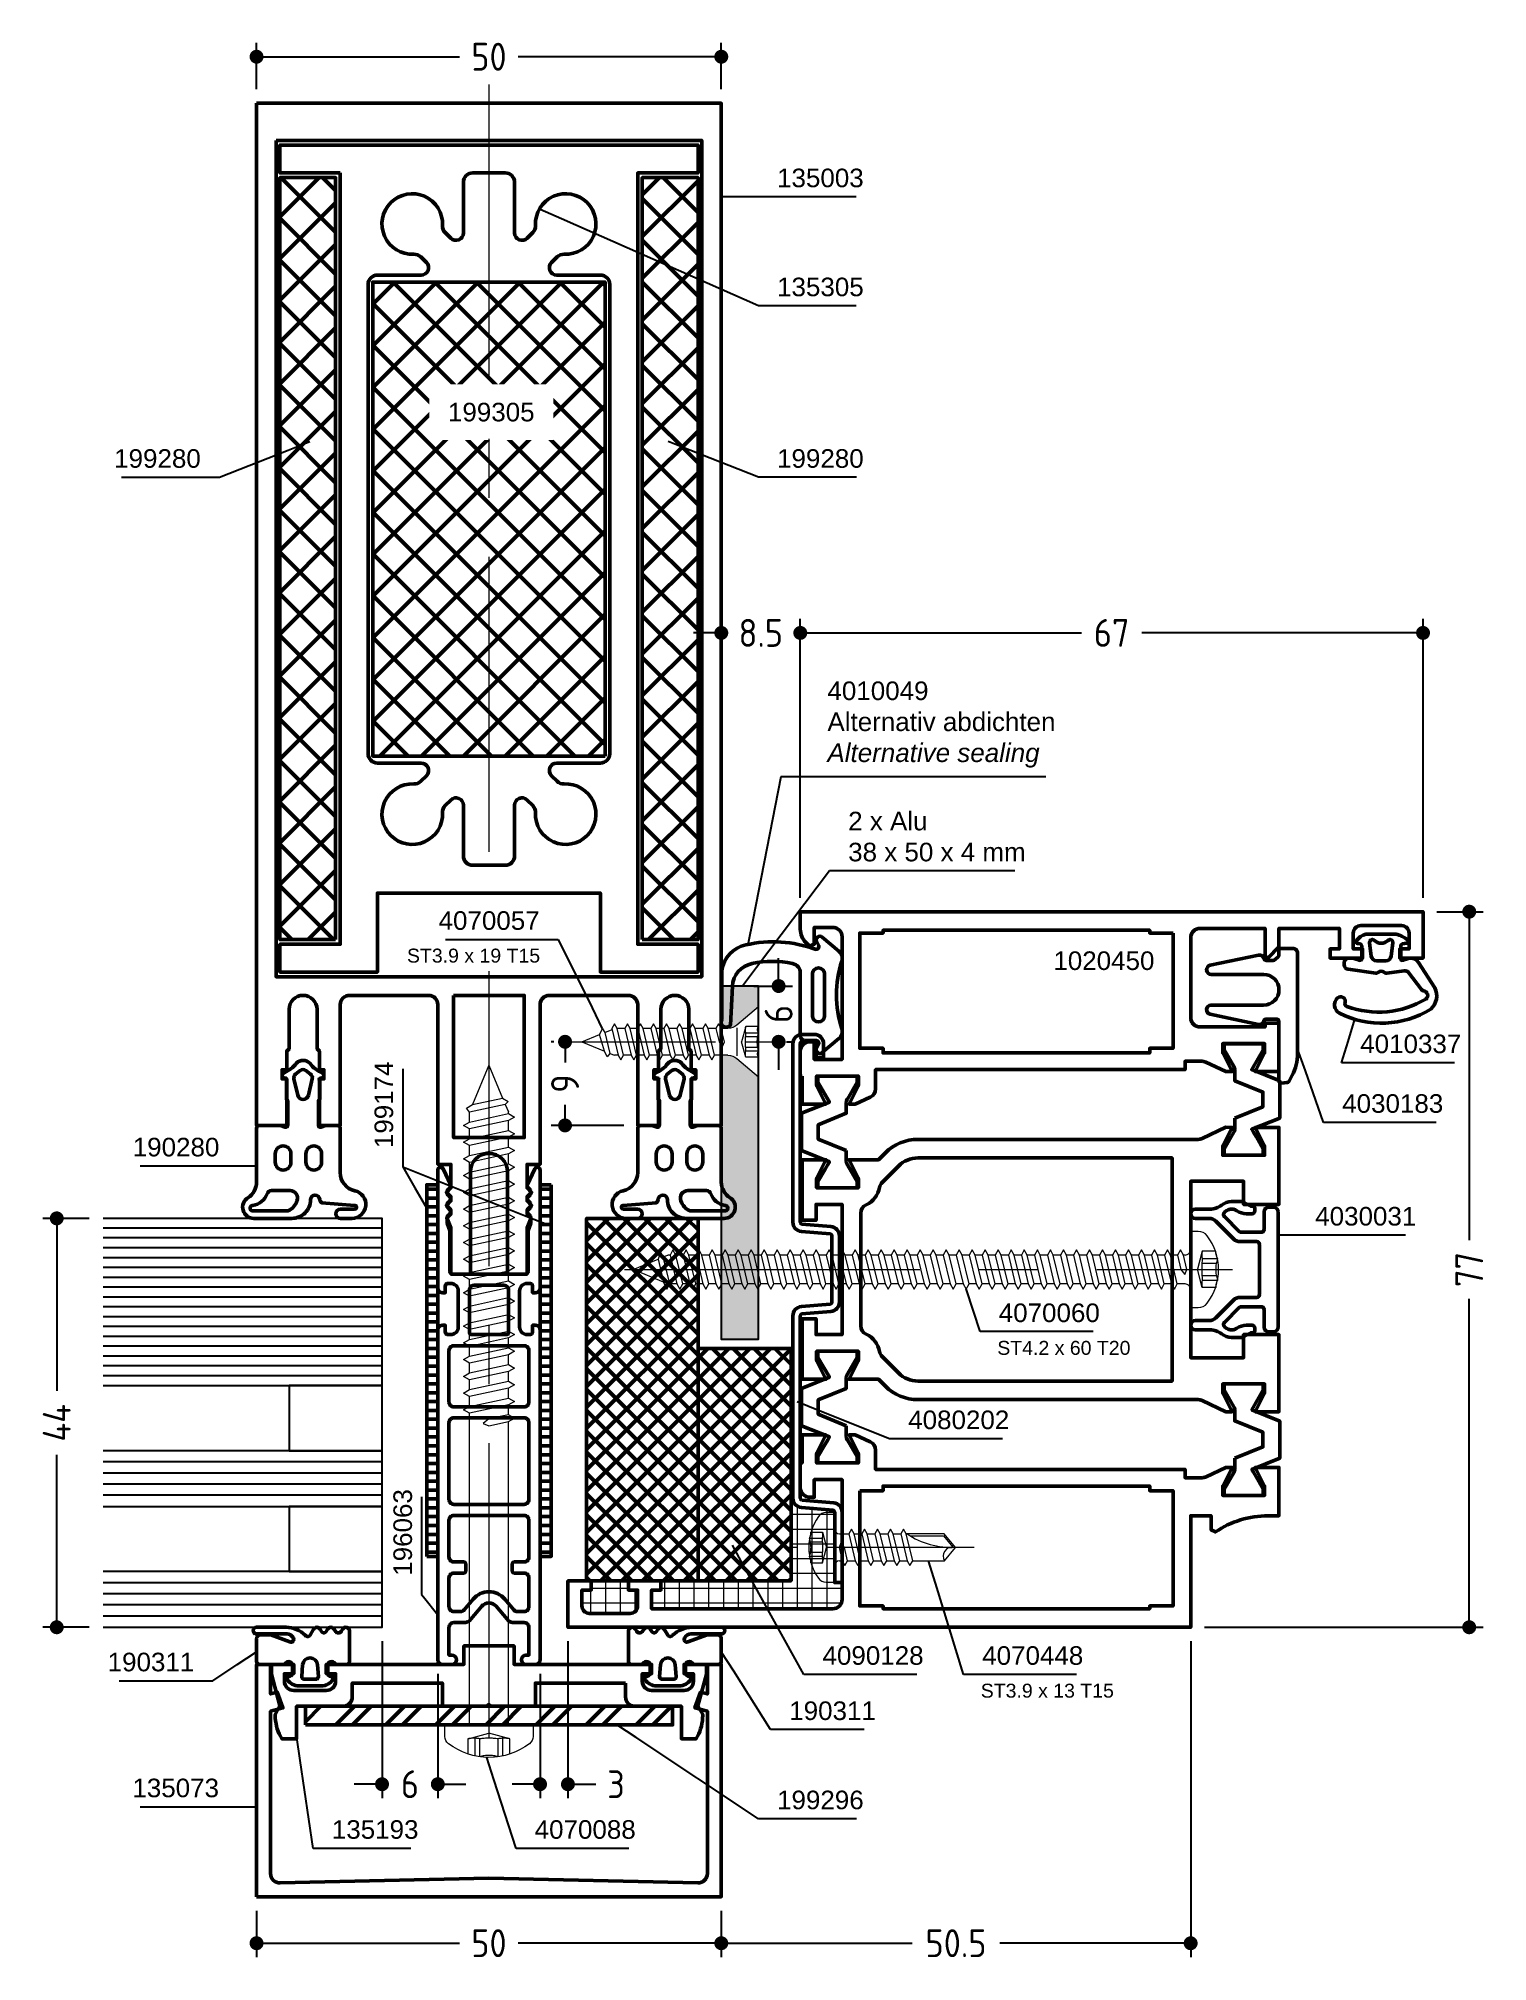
# Model space of a CAD drawing. Header units: millimetres. Extents: x 28 to 184, y 36 to 243.
import ezdxf
from ezdxf.enums import TextEntityAlignment as Align

# ---------------------------------------------------------------- set-up
doc = ezdxf.new("R2010")
doc.units = ezdxf.units.MM
doc.linetypes.add('CENTER', pattern=[50.8, 31.75, -6.35, 6.35, -6.35])
doc.linetypes.add('HIDDEN', pattern=[9.525, 6.35, -3.175])
for name, color, linetype, lineweight in [('AM_5', 3, 'Continuous', 25), ('AM_C', 50, 'Continuous', 50), ('AM_S', 80, 'Continuous', 50), ('Cent3', 70, 'CENTER', 18), ('Cent4', 10, 'CENTER', 13), ('CHide4', 10, 'HIDDEN', 13), ('Cont2', 2, 'Continuous', 25), ('Cont3', 70, 'Continuous', 18), ('Cont4', 10, 'Continuous', 13)]:
    doc.layers.add(name, color=color, linetype=linetype, lineweight=lineweight)
doc.layers.add('WBC-GER-ENG', color=7, linetype='Continuous')
doc.styles.add('HBS_DIMTEXTSTYLE', font='isocp.shx')
doc.styles.add('SWISSL', font='swissl.ttf')
doc.dimstyles.new('Konstruktionsschnitt 1-1$0', dxfattribs={"dimscale": 0, "dimtxt": 3, "dimasz": 1.5, "dimexe": 1.5, "dimexo": 1.5, "dimgap": 1.5, "dimtad": 0, "dimdsep": 46, "dimtxsty": 'HBS_DIMTEXTSTYLE', "dimblk": 'PUNKT', "dimcen": 0, "dimclrd": 3, "dimclre": 3, "dimclrt": 2, "dimadec": 1, "dimazin": 2, "dimtfac": 0.7, "dimtofl": 0, "dimtmove": 0, "dimatfit": 3, "dimfxl": 0, "dimtolj": 1, "dimtzin": 0, "dimarcsym": 0})
pattern_1 = [(90, (-5, -8), (-1.5875, 3e-16), []), (180, (-5, -8), (-3e-16, -1.5875), [])]

msp = doc.modelspace()

# ---------------------------------------------------------------- texts
at = {"layer": 'AM_5', "color": 2, "insert": (147.703, 142.618), "char_height": 2, "attachment_point": 9, "style": 'SWISSL'}
msp.add_mtext('1020450', dxfattribs=at)

# ---------------------------------------------------------------- blocks, each defined once
blk = doc.blocks.new('ws4070088')
at = {"layer": 'CHide4', "ltscale": 0.5}
for points in [[(-2.25, 3.14), (-2.25, 1.5)], [(-1.5, 3.34), (-1.5, 1.44)], [(-1, 3.43), (-1, 1.5)], [(1, 3.43), (1, 1.5)], [(1.5, 3.34), (1.5, 1.44)], [(2.25, 3.14), (2.25, 1.5)], [(-2.25, 1.5), (0, 0.9)], [(2.25, 1.5), (0, 0.9)]]:
    blk.add_lwpolyline(points, dxfattribs=at)
for centre, radius, start, end in [((0, 6.79), 3.5, 253.4149, 286.5851), ((-1.62, 4.82), 3.38, 259.3357, 280.6643), ((0, 9.6), 8.16, 262.9585, 277.0415), ((1.63, 4.82), 3.38, 259.3357, 280.6643)]:
    blk.add_arc(centre, radius, start, end, dxfattribs=at)
at = {"layer": 'Cont4'}
for p, q in [((-2.09, -0.25), (-2.09, -32.63)), ((2.09, -0.25), (2.09, -33.53)), ((-2.09, -33.37), (-2.09, -34.43)), ((-2.09, -35.17), (-2.09, -36.23)), ((2.09, -34.27), (2.09, -35.33)), ((-2.09, -36.97), (-2.09, -38.03)), ((2.09, -36.07), (2.09, -37.13)), ((-2.09, -38.77), (-2.09, -39.83)), ((2.09, -37.87), (2.09, -38.93)), ((-2.09, -40.57), (-2.09, -41.63)), ((2.09, -39.67), (2.09, -40.73)), ((-2.09, -42.37), (-2.09, -43.43)), ((2.09, -41.47), (2.09, -42.53)), ((2.09, -43.27), (2.09, -44.33)), ((-2.09, -44.17), (-2.09, -45.23)), ((2.09, -45.07), (2.09, -46.13)), ((-2.09, -45.97), (-2.09, -47.03)), ((2.09, -46.87), (2.09, -47.93)), ((-2.09, -47.77), (-2.09, -48.83)), ((-2.09, -49.57), (-2.09, -50.63)), ((2.09, -48.67), (2.09, -49.73)), ((-2.09, -51.37), (-2.09, -52.43)), ((2.09, -50.47), (2.09, -51.53)), ((-2.09, -53.17), (-2.09, -54.23)), ((2.09, -52.27), (2.09, -53.33)), ((-2.09, -54.97), (-2.09, -56.03)), ((2.09, -54.07), (2.09, -55.13)), ((2.09, -55.87), (2.09, -56.93)), ((-2.09, -56.77), (-2.09, -57.83)), ((2.09, -57.67), (2.09, -58.73)), ((-2.09, -58.57), (-2.09, -59.63)), ((2.09, -59.47), (2.09, -60.53)), ((-2.09, -60.37), (-2.09, -61.43)), ((2.09, -61.27), (2.09, -62.33)), ((-2.09, -62.17), (-2.09, -63.23)), ((-2.09, -63.97), (-2.09, -65.03)), ((2.09, -63.07), (2.09, -64.13)), ((-2.09, -65.77), (-2.09, -65.97)), ((-1.76, -66.76), (-2.09, -65.97)), ((2.09, -64.87), (2.09, -65.93)), ((2.09, -65.93), (2.41, -66.35)), ((-2.07, -67.09), (-1.76, -66.76)), ((-1.47, -67.44), (-2.07, -67.09)), ((0, -71), (-1.47, -67.44)), ((0, -71), (1.76, -66.74)), ((2.41, -66.35), (1.76, -66.74))]:
    blk.add_line(p, q, dxfattribs=at)
blk.add_lwpolyline([(0, 3.5, -0.163834), (4.35, 2.03, -0.234469), (4.75, 1.24), (4.75, 0), (-4.75, 0), (-4.75, 1.24, -0.234469), (-4.35, 2.03, -0.163834)], format="xyb", close=True, dxfattribs=at)
for points in [[(-2.09, -33.37), (0, -32.92), (0.64, -32.44), (0, -32.18), (-2.09, -32.63), (-2.73, -33)], [(2.73, -33.9), (2.09, -34.27), (-2.09, -35.17), (-2.73, -34.8), (-2.09, -34.43), (2.09, -33.53)], [(2.73, -35.7), (2.09, -36.07), (-2.09, -36.97), (-2.73, -36.6), (-2.09, -36.23), (2.09, -35.33)], [(2.73, -37.5), (2.09, -37.87), (-2.09, -38.77), (-2.73, -38.4), (-2.09, -38.03), (2.09, -37.13)], [(2.73, -39.3), (2.09, -39.67), (-2.09, -40.57), (-2.73, -40.2), (-2.09, -39.83), (2.09, -38.93)], [(2.73, -41.1), (2.09, -41.47), (-2.09, -42.37), (-2.73, -42), (-2.09, -41.63), (2.09, -40.73)], [(2.73, -42.9), (2.09, -43.27), (-2.09, -44.17), (-2.73, -43.8), (-2.09, -43.43), (2.09, -42.53)], [(2.73, -44.7), (2.09, -45.07), (-2.09, -45.97), (-2.73, -45.6), (-2.09, -45.23), (2.09, -44.33)], [(2.73, -46.5), (2.09, -46.87), (-2.09, -47.77), (-2.73, -47.4), (-2.09, -47.03), (2.09, -46.13)], [(2.73, -48.3), (2.09, -48.67), (-2.09, -49.57), (-2.73, -49.2), (-2.09, -48.83), (2.09, -47.93)], [(2.73, -50.1), (2.09, -50.47), (-2.09, -51.37), (-2.73, -51), (-2.09, -50.63), (2.09, -49.73)], [(2.73, -51.9), (2.09, -52.27), (-2.09, -53.17), (-2.73, -52.8), (-2.09, -52.43), (2.09, -51.53)], [(2.73, -53.7), (2.09, -54.07), (-2.09, -54.97), (-2.73, -54.6), (-2.09, -54.23), (2.09, -53.33)], [(2.73, -55.5), (2.09, -55.87), (-2.09, -56.77), (-2.73, -56.4), (-2.09, -56.03), (2.09, -55.13)], [(2.73, -57.3), (2.09, -57.67), (-2.09, -58.57), (-2.73, -58.2), (-2.09, -57.83), (2.09, -56.93)], [(2.73, -59.1), (2.09, -59.47), (-2.09, -60.37), (-2.73, -60), (-2.09, -59.63), (2.09, -58.73)], [(2.73, -60.9), (2.09, -61.27), (-2.09, -62.17), (-2.73, -61.8), (-2.09, -61.43), (2.09, -60.53)], [(2.73, -62.7), (2.09, -63.07), (-2.09, -63.97), (-2.73, -63.6), (-2.09, -63.23), (2.09, -62.33)], [(2.73, -64.5), (2.09, -64.87), (-2.09, -65.77), (-2.73, -65.4), (-2.09, -65.03), (2.09, -64.13)]]:
    blk.add_lwpolyline(points, close=True, dxfattribs=at)
for points in [[(-1.76, -66.76), (2.09, -65.93)], [(1.76, -66.74), (-1.47, -67.44)]]:
    blk.add_lwpolyline(points, dxfattribs=at)
for centre, start, end in [((-2.33, -0.25), 0, 90), ((2.33, -0.25), 90, 180)]:
    blk.add_arc(centre, 0.25, start, end, dxfattribs=at)
blk = doc.blocks.new('199305')
at = {"layer": 'AM_C'}
h = blk.add_hatch(dxfattribs=at)
h.set_pattern_fill('ANSI37', color=256, style=0)
h.set_pattern_definition([(45, (640.616, -272.8546), (-2.245064, 2.245064), []), (135, (640.616, -272.8546), (-2.245064, -2.245064), [])])
h.paths.add_polyline_path([(12.5, 51), (-12.5, 51), (-12.5, 0), (12.5, 0)])
blk.add_lwpolyline([(12.5, 0), (12.5, 51), (-12.5, 51), (-12.5, 0)], close=True, dxfattribs=at)
blk = doc.blocks.new('A$C0003672A')
at = {"layer": 'Cent4', "xscale": 0.5, "yscale": 0.5, "zscale": 0.5}
blk.add_blockref('199305', (0, 7.375), dxfattribs=at)
blk = doc.blocks.new('199280')
at = {"layer": 'AM_C'}
h = blk.add_hatch(dxfattribs=at)
h.set_pattern_fill('ANSI37', color=256, angle=90, style=0)
h.set_pattern_definition([(135, (-274.2552, 852.2282), (-2.245064, -2.245064), []), (225, (-274.2552, 852.2282), (2.245064, -2.245064), [])])
h.paths.add_polyline_path([(0, 41), (-6, 41), (-6, -41), (0, -41)])
blk.add_lwpolyline([(0, -41), (0, 41), (-6, 41), (-6, -41)], close=True, dxfattribs=at)
blk = doc.blocks.new('ws4070057')
at = {"layer": 'Cent3', "ltscale": 0.5}
blk.add_line((0, -20.5), (0, 1.5), dxfattribs=at)
at = {"layer": 'CHide4', "ltscale": 0.5}
for p, q in [((-0.97, -1.38), (-0.97, 0)), ((0.97, -1.38), (0.97, 0)), ((-0.56, -1.38), (-0.56, -0.11)), ((0.56, -1.38), (0.56, -0.11))]:
    blk.add_line(p, q, dxfattribs=at)
for points in [[(-1.65, 0), (-1.65, -1.38)], [(1.65, 0), (1.65, -1.38)], [(-1.65, -1.38), (0, -1.83)], [(1.65, -1.38), (0, -1.83)]]:
    blk.add_lwpolyline(points, dxfattribs=at)
for centre, radius, start, end in [((-1.31, 0.39), 0.519, 229.2336, 310.7664), ((-1.31, -0.23), 1.21, 253.6643, 286.3357), ((0, 2.77), 2.94, 250.6988, 289.3012), ((0, 8.7), 10.13, 264.4948, 275.5052), ((1.31, 0.39), 0.519, 229.2336, 310.7664), ((1.31, -0.23), 1.21, 253.6643, 286.3357)]:
    blk.add_arc(centre, radius, start, end, dxfattribs=at)
at = {"layer": 'Cont4'}
blk.add_lwpolyline([(1.45, -3.29, -0.176327), (1.8, -2.32), (3.75, 0), (-3.75, 0), (-1.8, -2.32, -0.176327), (-1.45, -3.29)], format="xyb", dxfattribs=at)
for points in [[(-1.95, -4.3), (-1.45, -4.59), (0, -4.24), (0.5, -3.87), (0, -3.67), (-1.45, -4.01)], [(-1.45, -5.99), (1.45, -5.3), (1.95, -5.01), (1.45, -4.72), (-1.45, -5.41), (-1.95, -5.7)], [(-1.45, -7.39), (1.45, -6.7), (1.95, -6.41), (1.45, -6.12), (-1.45, -6.81), (-1.95, -7.1)], [(-1.45, -8.79), (1.45, -8.1), (1.95, -7.81), (1.45, -7.52), (-1.45, -8.21), (-1.95, -8.5)], [(-1.45, -10.19), (1.45, -9.5), (1.95, -9.21), (1.45, -8.92), (-1.45, -9.61), (-1.95, -9.9)], [(-1.45, -11.59), (1.45, -10.9), (1.95, -10.61), (1.45, -10.32), (-1.45, -11.01), (-1.95, -11.3)], [(-1.45, -12.99), (1.45, -12.3), (1.95, -12.01), (1.45, -11.72), (-1.45, -12.41), (-1.95, -12.7)], [(-1.45, -14.39), (1.45, -13.7), (1.95, -13.41), (1.45, -13.12), (-1.45, -13.81), (-1.95, -14.1)], [(-1.45, -15.21), (-1.95, -15.5), (-1.45, -15.79), (1.45, -15.1), (1.95, -14.81), (1.45, -14.52)], [(1.24, -16), (1.63, -16.27), (1.01, -16.57), (-0.78, -17.11), (-1.41, -16.8), (-1.02, -16.54)]]:
    blk.add_lwpolyline(points, close=True, dxfattribs=at)
for points in [[(-1.5, -2.34), (1.5, -2.34)], [(-1.45, -3.29), (-1.45, -4.01)], [(1.45, -3.29), (1.45, -4.32)], [(1.45, -3.9), (1.45, -4.72)], [(-1.45, -4.59), (-1.45, -5.41)], [(-1.45, -5.99), (-1.45, -6.81)], [(1.45, -5.3), (1.45, -6.12)], [(-1.45, -7.39), (-1.45, -8.21)], [(1.45, -6.7), (1.45, -7.52)], [(1.45, -8.1), (1.45, -8.92)], [(-1.45, -8.79), (-1.45, -9.61)], [(-1.45, -10.19), (-1.45, -11.01)], [(1.45, -9.5), (1.45, -10.32)], [(-1.45, -11.59), (-1.45, -12.41)], [(1.45, -10.9), (1.45, -11.72)], [(1.45, -12.3), (1.45, -13.12)], [(-1.45, -12.99), (-1.45, -13.81)], [(-1.45, -14.39), (-1.45, -15.21)], [(1.45, -13.7), (1.45, -14.52)], [(-1.02, -16.54), (-1.34, -15.76)], [(1.24, -16), (1.45, -15.5)], [(1.45, -15.1), (1.45, -15.5)], [(0, -19), (-0.78, -17.11)], [(0, -19), (1.01, -16.57)]]:
    blk.add_lwpolyline(points, dxfattribs=at)
blk = doc.blocks.new('ws4070060')
at = {"layer": 'Cent3'}
blk.add_line((0, -60.9), (0, 4.5), dxfattribs=at)
at = {"layer": 'CHide4', "ltscale": 0.5}
for p, q in [((-1.17, 1.25), (-1.17, 2.88)), ((-0.68, 1.25), (-0.68, 2.75)), ((0.64, 1.25), (0.64, 2.75)), ((1.13, 1.25), (1.13, 2.88))]:
    blk.add_line(p, q, dxfattribs=at)
for points in [[(-1.97, 2.67), (-1.97, 1.25)], [(1.93, 2.68), (1.93, 1.25)], [(-1.97, 1.25), (-0.02, 0.73)], [(1.93, 1.25), (-0.02, 0.73)]]:
    blk.add_lwpolyline(points, dxfattribs=at)
for centre, radius, start, end in [((-1.96, 4.21), 1.54, 269.5743, 300.8836), ((-0.02, 6.16), 3.47, 250.6988, 289.3012), ((1.89, 4.21), 1.52, 240.1044, 271.5646), ((-1.57, 2.62), 1.43, 253.6643, 286.3357), ((-0.02, 13.16), 11.97, 264.4948, 275.5052), ((1.53, 2.62), 1.43, 253.6643, 286.3357)]:
    blk.add_arc(centre, radius, start, end, dxfattribs=at)
at = {"layer": 'Cont4'}
blk.add_lwpolyline([(3.62, 1.78, 0.336235), (-3.62, 1.78, 0.234691), (-4.1, 0.82), (-4.1, 0), (4.1, 0), (4.1, 0.82, 0.234691), (3.62, 1.78, 0.14402)], format="xyb", dxfattribs=at)
for points in [[(-1.55, -0.78), (-2.1, -1.1), (-1.55, -1.42), (0, -1.05), (0.55, -0.63), (0, -0.41)], [(-1.55, -2.18), (-2.1, -2.5), (-1.55, -2.82), (1.55, -2.08), (2.1, -1.76), (1.55, -1.44)], [(-1.55, -3.58), (-2.1, -3.9), (-1.55, -4.22), (1.55, -3.48), (2.1, -3.16), (1.55, -2.84)], [(-1.55, -4.98), (-2.1, -5.3), (-1.55, -5.62), (1.55, -4.88), (2.1, -4.56), (1.55, -4.24)], [(-1.55, -6.38), (-2.1, -6.7), (-1.55, -7.02), (1.55, -6.28), (2.1, -5.96), (1.55, -5.64)], [(-1.55, -7.78), (-2.1, -8.1), (-1.55, -8.42), (1.55, -7.68), (2.1, -7.36), (1.55, -7.04)], [(-1.55, -9.18), (-2.1, -9.5), (-1.55, -9.82), (1.55, -9.08), (2.1, -8.76), (1.55, -8.44)], [(-1.55, -10.58), (-2.1, -10.9), (-1.55, -11.22), (1.55, -10.48), (2.1, -10.16), (1.55, -9.84)], [(-1.55, -11.98), (-2.1, -12.3), (-1.55, -12.62), (1.55, -11.88), (2.1, -11.56), (1.55, -11.24)], [(-1.55, -13.38), (-2.1, -13.7), (-1.55, -14.02), (1.55, -13.28), (2.1, -12.96), (1.55, -12.64)], [(-1.55, -14.78), (-2.1, -15.1), (-1.55, -15.42), (1.55, -14.68), (2.1, -14.36), (1.55, -14.04)], [(-1.55, -16.18), (-2.1, -16.5), (-1.55, -16.82), (1.55, -16.08), (2.1, -15.76), (1.55, -15.44)], [(-1.55, -17.58), (-2.1, -17.9), (-1.55, -18.22), (1.55, -17.48), (2.1, -17.16), (1.55, -16.84)], [(-1.55, -18.98), (-2.1, -19.3), (-1.55, -19.62), (1.55, -18.88), (2.1, -18.56), (1.55, -18.24)], [(-1.55, -20.38), (-2.1, -20.7), (-1.55, -21.02), (1.55, -20.28), (2.1, -19.96), (1.55, -19.64)], [(-1.55, -21.78), (-2.1, -22.1), (-1.55, -22.42), (1.55, -21.68), (2.1, -21.36), (1.55, -21.04)], [(-1.55, -23.18), (-2.1, -23.5), (-1.55, -23.82), (1.55, -23.08), (2.1, -22.76), (1.55, -22.44)], [(-1.55, -24.58), (-2.1, -24.9), (-1.55, -25.22), (1.55, -24.48), (2.1, -24.16), (1.55, -23.84)], [(-1.55, -25.98), (-2.1, -26.3), (-1.55, -26.62), (1.55, -25.88), (2.1, -25.56), (1.55, -25.24)], [(-1.55, -27.38), (-2.1, -27.7), (-1.55, -28.02), (1.55, -27.28), (2.1, -26.96), (1.55, -26.64)], [(-1.55, -28.78), (-2.1, -29.1), (-1.55, -29.42), (1.55, -28.68), (2.1, -28.36), (1.55, -28.04)], [(-1.55, -30.18), (-2.1, -30.5), (-1.55, -30.82), (1.55, -30.08), (2.1, -29.76), (1.55, -29.44)], [(-1.55, -31.58), (-2.1, -31.9), (-1.55, -32.22), (1.55, -31.48), (2.1, -31.16), (1.55, -30.84)], [(-1.55, -32.98), (-2.1, -33.3), (-1.55, -33.62), (1.55, -32.88), (2.1, -32.56), (1.55, -32.24)], [(-1.55, -34.38), (-2.1, -34.7), (-1.55, -35.02), (1.55, -34.28), (2.1, -33.96), (1.55, -33.64)], [(-1.55, -35.78), (-2.1, -36.1), (-1.55, -36.42), (1.55, -35.68), (2.1, -35.36), (1.55, -35.04)], [(-1.55, -37.18), (-2.1, -37.5), (-1.55, -37.82), (1.55, -37.08), (2.1, -36.76), (1.55, -36.44)], [(-1.55, -38.58), (-2.1, -38.9), (-1.55, -39.22), (1.55, -38.48), (2.1, -38.16), (1.55, -37.84)], [(-1.55, -39.98), (-2.1, -40.3), (-1.55, -40.62), (1.55, -39.88), (2.1, -39.56), (1.55, -39.24)], [(-1.55, -41.38), (-2.1, -41.7), (-1.55, -42.02), (1.55, -41.28), (2.1, -40.96), (1.55, -40.64)], [(-1.55, -42.78), (-2.1, -43.1), (-1.55, -43.42), (1.55, -42.68), (2.1, -42.36), (1.55, -42.04)], [(-1.55, -44.18), (-2.1, -44.5), (-1.55, -44.82), (1.55, -44.08), (2.1, -43.76), (1.55, -43.44)], [(-1.55, -45.58), (-2.1, -45.9), (-1.55, -46.22), (1.55, -45.48), (2.1, -45.16), (1.55, -44.84)], [(-1.55, -46.98), (-2.1, -47.3), (-1.55, -47.62), (1.55, -46.88), (2.1, -46.56), (1.55, -46.24)], [(-1.55, -48.38), (-2.1, -48.7), (-1.55, -49.02), (1.55, -48.28), (2.1, -47.96), (1.55, -47.64)], [(-1.55, -49.78), (-2.1, -50.1), (-1.55, -50.42), (1.55, -49.68), (2.1, -49.36), (1.55, -49.04)], [(-1.55, -51.18), (-2.1, -51.5), (-1.55, -51.82), (1.55, -51.08), (2.1, -50.76), (1.55, -50.44)], [(-1.55, -52.58), (-2.1, -52.9), (-1.55, -53.22), (1.55, -52.48), (2.1, -52.16), (1.55, -51.84)], [(-1.55, -53.98), (-2.1, -54.3), (-1.55, -54.62), (1.55, -53.88), (2.1, -53.56), (1.55, -53.24)], [(-1.55, -55.38), (-2.1, -55.7), (-1.55, -56.02), (1.55, -55.28), (2.1, -54.96), (1.55, -54.64)], [(-1.35, -56.74), (-1.9, -57.05), (-1.11, -57.31), (1.36, -56.72), (2.1, -56.36), (1.55, -56.04)]]:
    blk.add_lwpolyline(points, close=True, dxfattribs=at)
for points in [[(-1.55, -0.6), (-1.55, -0.78)], [(-1.55, -1.42), (-1.55, -2.18)], [(1.55, -0.6), (1.55, -1.44)], [(-1.55, -2.82), (-1.55, -3.58)], [(1.55, -2.08), (1.55, -2.84)], [(1.55, -3.48), (1.55, -4.24)], [(-1.55, -4.22), (-1.55, -4.98)], [(-1.55, -5.62), (-1.55, -6.38)], [(1.55, -4.88), (1.55, -5.64)], [(-1.55, -7.02), (-1.55, -7.78)], [(1.55, -6.28), (1.55, -7.04)], [(1.55, -7.68), (1.55, -8.44)], [(-1.55, -8.42), (-1.55, -9.18)], [(-1.55, -9.82), (-1.55, -10.58)], [(1.55, -9.08), (1.55, -9.84)], [(-1.55, -11.22), (-1.55, -11.98)], [(1.55, -10.48), (1.55, -11.24)], [(1.55, -11.88), (1.55, -12.64)], [(-1.55, -12.62), (-1.55, -13.38)], [(-1.55, -14.02), (-1.55, -14.78)], [(1.55, -13.28), (1.55, -14.04)], [(-1.55, -15.42), (-1.55, -16.18)], [(1.55, -14.68), (1.55, -15.44)], [(1.55, -16.08), (1.55, -16.84)], [(-1.55, -16.82), (-1.55, -17.58)], [(-1.55, -18.22), (-1.55, -18.98)], [(1.55, -17.48), (1.55, -18.24)], [(-1.55, -19.62), (-1.55, -20.38)], [(1.55, -18.88), (1.55, -19.64)], [(1.55, -20.28), (1.55, -21.04)], [(-1.55, -21.02), (-1.55, -21.78)], [(-1.55, -22.42), (-1.55, -23.18)], [(1.55, -21.68), (1.55, -22.44)], [(-1.55, -23.82), (-1.55, -24.58)], [(1.55, -23.08), (1.55, -23.84)], [(1.55, -24.48), (1.55, -25.24)], [(-1.55, -25.22), (-1.55, -25.98)], [(-1.55, -26.62), (-1.55, -27.38)], [(1.55, -25.88), (1.55, -26.64)], [(-1.55, -28.02), (-1.55, -28.78)], [(1.55, -27.28), (1.55, -28.04)], [(1.55, -28.68), (1.55, -29.44)], [(-1.55, -29.42), (-1.55, -30.18)], [(-1.55, -30.82), (-1.55, -31.58)], [(1.55, -30.08), (1.55, -30.84)], [(-1.55, -32.22), (-1.55, -32.98)], [(1.55, -31.48), (1.55, -32.24)], [(1.55, -32.88), (1.55, -33.64)], [(-1.55, -33.62), (-1.55, -34.38)], [(-1.55, -35.02), (-1.55, -35.78)], [(1.55, -34.28), (1.55, -35.04)], [(-1.55, -36.42), (-1.55, -37.18)], [(1.55, -35.68), (1.55, -36.44)], [(1.55, -37.08), (1.55, -37.84)], [(-1.55, -37.82), (-1.55, -38.58)], [(-1.55, -39.22), (-1.55, -39.98)], [(1.55, -38.48), (1.55, -39.24)], [(-1.55, -40.62), (-1.55, -41.38)], [(1.55, -39.88), (1.55, -40.64)], [(1.55, -41.28), (1.55, -42.04)], [(-1.55, -42.02), (-1.55, -42.78)], [(-1.55, -43.42), (-1.55, -44.18)], [(1.55, -42.68), (1.55, -43.44)], [(-1.55, -44.82), (-1.55, -45.58)], [(1.55, -44.08), (1.55, -44.84)], [(1.55, -45.48), (1.55, -46.24)], [(-1.55, -46.22), (-1.55, -46.98)], [(1.55, -46.88), (1.55, -47.64)], [(-1.55, -47.62), (-1.55, -48.38)], [(-1.55, -49.02), (-1.55, -49.78)], [(1.55, -48.28), (1.55, -49.04)], [(-1.55, -50.42), (-1.55, -51.18)], [(1.55, -49.68), (1.55, -50.44)], [(1.55, -51.08), (1.55, -51.84)], [(-1.55, -51.82), (-1.55, -52.58)], [(-1.55, -53.22), (-1.55, -53.98)], [(1.55, -52.48), (1.55, -53.24)], [(-1.55, -54.62), (-1.55, -55.38)], [(1.55, -53.88), (1.55, -54.64)], [(1.55, -55.28), (1.55, -56.04)], [(-1.55, -56.02), (-1.55, -56.26)], [(-1.35, -56.74), (-1.55, -56.26)], [(1.36, -56.72), (0, -60), (-1.11, -57.31)]]:
    blk.add_lwpolyline(points, dxfattribs=at)
for centre, start, end in [((-2.15, -0.6), 0, 90), ((2.15, -0.6), 90, 180)]:
    blk.add_arc(centre, 0.6, start, end, dxfattribs=at)
blk = doc.blocks.new('ws4070448')
at = {"layer": 'Cent3', "ltscale": 0.5}
blk.add_lwpolyline([(0, -15.02), (0, 5.29)], dxfattribs=at)
at = {"layer": 'CHide4', "ltscale": 0.3}
for p, q in [((-0.97, 1.33), (-0.97, 2.72)), ((-0.56, 1.33), (-0.56, 2.61)), ((0.56, 1.33), (0.56, 2.61)), ((0.97, 1.33), (0.97, 2.72))]:
    blk.add_line(p, q, dxfattribs=at)
for points in [[(-1.65, 2.56), (-1.65, 1.33)], [(1.65, 2.56), (1.65, 1.33)], [(-1.65, 1.33), (0, 0.89)], [(1.65, 1.33), (0, 0.89)]]:
    blk.add_lwpolyline(points, dxfattribs=at)
for centre, radius, start, end in [((-1.59, 3.84), 1.28, 267.2848, 298.8872), ((0, 5.49), 2.94, 250.6988, 289.3012), ((1.59, 3.84), 1.28, 241.1128, 272.7152), ((-1.31, 2.49), 1.21, 253.6643, 286.3357), ((0, 11.41), 10.13, 264.4948, 275.5052), ((1.31, 2.49), 1.21, 253.6643, 286.3357)]:
    blk.add_arc(centre, radius, start, end, dxfattribs=at)
at = {"layer": 'Cont4'}
blk.add_lwpolyline([(3.32, 1.75, 0.314856), (-3.32, 1.75, 0.244912), (-3.75, 0.93), (-3.75, 0), (3.75, 0), (3.75, 0.93, 0.244912), (3.32, 1.75, 0.138291)], format="xyb", dxfattribs=at)
for points in [[(-1.95, -1.1), (-1.45, -1.39), (0, -1.04), (0.5, -0.67), (0, -0.47), (-1.45, -0.81)], [(-1.95, -2.5), (-1.45, -2.79), (1.45, -2.1), (1.95, -1.81), (1.45, -1.52), (-1.45, -2.21)], [(-1.95, -3.9), (-1.45, -4.19), (1.45, -3.5), (1.95, -3.21), (1.45, -2.92), (-1.45, -3.61)], [(-1.95, -5.3), (-1.45, -5.59), (1.45, -4.9), (1.95, -4.61), (1.45, -4.32), (-1.45, -5.01)], [(-1.95, -6.7), (-1.45, -6.99), (1.45, -6.3), (1.95, -6.01), (1.45, -5.72), (-1.45, -6.41)], [(-1.45, -8.39), (1.45, -7.7), (1.95, -7.41), (1.45, -7.12), (-1.45, -7.81), (-1.95, -8.1)]]:
    blk.add_lwpolyline(points, close=True, dxfattribs=at)
for points in [[(-1.45, -0.5), (-1.45, -0.81)], [(-1.45, -1.39), (-1.45, -2.21)], [(-1.45, -1.39), (-1.45, -2.21)], [(1.45, -0.5), (1.45, -1.52)], [(-1.45, -2.79), (-1.45, -3.61)], [(1.45, -2.1), (1.45, -2.92)], [(1.45, -3.5), (1.45, -4.32)], [(-1.45, -4.19), (-1.45, -5.01)], [(-1.45, -5.59), (-1.45, -6.41)], [(1.45, -4.9), (1.45, -5.72)], [(-1.45, -6.99), (-1.45, -7.81)], [(-1.45, -8.38), (-1.45, -11.81), (0, -13), (1.45, -11.79), (1.45, -7.7)], [(1.24, -8.17), (1.24, -11.7), (0.03, -12.71)], [(1.45, -6.3), (1.45, -7.12)]]:
    blk.add_lwpolyline(points, dxfattribs=at)
for centre, radius, start, end in [((-1.95, -0.5), 0.5, 0, 90), ((1.95, -0.5), 0.5, 90, 180), ((8.74, -12.6), 8.74, 146.5114, 182.6031), ((-0.95, -12.64), 0.965, 350.682, 121.1143)]:
    blk.add_arc(centre, radius, start, end, dxfattribs=at)
blk = doc.blocks.new('*U11', base_point=(-330.27, 134.35))
for p, q in [((-330.27, 177.29), (-360.27, 177.29)), ((-330.27, 176.24), (-360.27, 176.24)), ((-330.27, 175.18), (-360.27, 175.18)), ((-330.27, 174.12), (-360.27, 174.12)), ((-330.27, 173.06), (-360.27, 173.06)), ((-330.27, 172), (-360.27, 172)), ((-330.27, 170.94), (-360.27, 170.94)), ((-330.27, 169.88), (-360.27, 169.88)), ((-330.27, 168.82), (-360.27, 168.82)), ((-330.27, 167.76), (-360.27, 167.76)), ((-330.27, 166.71), (-360.27, 166.71)), ((-330.27, 165.65), (-360.27, 165.65)), ((-330.27, 164.59), (-360.27, 164.59)), ((-330.27, 163.53), (-360.27, 163.53)), ((-330.27, 162.47), (-360.27, 162.47)), ((-330.27, 161.41), (-360.27, 161.41)), ((-330.27, 152.15), (-360.27, 152.15)), ((-330.27, 150.95), (-360.27, 150.95)), ((-330.27, 149.75), (-360.27, 149.75)), ((-330.27, 148.55), (-360.27, 148.55)), ((-330.27, 139.15), (-360.27, 139.15)), ((-330.27, 137.95), (-360.27, 137.95)), ((-330.27, 136.75), (-360.27, 136.75)), ((-330.27, 135.55), (-360.27, 135.55))]:
    blk.add_line(p, q)
for points in [[(-360.27, 160.35), (-330.27, 160.35), (-330.27, 178.35), (-360.27, 178.35)], [(-360.27, 147.35), (-330.27, 147.35), (-330.27, 153.35), (-360.27, 153.35)], [(-360.27, 134.35), (-330.27, 134.35), (-330.27, 140.35), (-360.27, 140.35)]]:
    blk.add_lwpolyline(points)
for points in [[(-330.27, 153.35), (-330.27, 160.35), (-340.27, 160.35), (-340.27, 153.35)], [(-330.27, 140.35), (-330.27, 147.35), (-340.27, 147.35), (-340.27, 140.35)]]:
    blk.add_lwpolyline(points, close=True)
blk = doc.blocks.new('PUNKT')
at = {"color": 0, "linetype": 'Continuous'}
blk.add_line((-0.5, 0), (-1, 0), dxfattribs=at)
at = {"color": 0, "linetype": 'Continuous', "const_width": 0.5}
blk.add_lwpolyline([(-0.25, 0, 1), (0.25, 0, 1)], format="xyb", close=True, dxfattribs=at)
blk = doc.blocks.new('*D12')
at = {"layer": 'AM_5', "color": 3, "lineweight": -2, "transparency": 16777216}
for p, q in [((178.1, 148.92), (183.07, 148.92)), ((181.57, 147.42), (181.57, 113.57)), ((181.57, 73.42), (181.57, 107.27)), ((153.1, 71.92), (183.07, 71.92))]:
    blk.add_line(p, q, dxfattribs=at)
at = {"layer": 'AM_5', "color": 3, "lineweight": -2, "transparency": 16777216, "xscale": 1.5, "yscale": 1.5, "zscale": 1.5}
for p, rotation in [((181.57, 148.92), 90), ((181.57, 71.92), 270)]:
    blk.add_blockref('PUNKT', p, dxfattribs=dict(at, rotation=rotation))
at = {"layer": 'AM_5', "color": 2, "transparency": 16777216, "insert": (181.57, 110.42), "char_height": 3, "attachment_point": 5, "rotation": 90, "style": 'HBS_DIMTEXTSTYLE'}
blk.add_mtext('\\A1;77', dxfattribs=at)
blk = doc.blocks.new('*D13')
at = {"layer": 'AM_5', "color": 3, "lineweight": -2, "transparency": 16777216}
for p, q in [((51.1, 237.42), (51.1, 242.42)), ((101.1, 237.42), (101.1, 242.42)), ((52.6, 240.92), (72.95, 240.92)), ((99.6, 240.92), (79.26, 240.92))]:
    blk.add_line(p, q, dxfattribs=at)
at = {"layer": 'AM_5', "color": 3, "lineweight": -2, "transparency": 16777216, "xscale": 1.5, "yscale": 1.5, "zscale": 1.5, "rotation": 180}
blk.add_blockref('PUNKT', (51.1, 240.92), dxfattribs=at)
at = {"layer": 'AM_5', "color": 3, "lineweight": -2, "transparency": 16777216, "xscale": 1.5, "yscale": 1.5, "zscale": 1.5}
blk.add_blockref('PUNKT', (101.1, 240.92), dxfattribs=at)
at = {"layer": 'AM_5', "color": 2, "transparency": 16777216, "insert": (76.1, 240.92), "char_height": 3, "attachment_point": 5, "style": 'HBS_DIMTEXTSTYLE'}
blk.add_mtext('\\A1;50', dxfattribs=at)
blk = doc.blocks.new('*D14')
at = {"layer": 'AM_5', "color": 3, "lineweight": -2, "transparency": 16777216}
for p, q in [((101.1, 150.42), (101.1, 180.42)), ((109.6, 150.42), (109.6, 180.42)), ((99.6, 178.92), (98.1, 178.92)), ((111.1, 178.92), (112.6, 178.92))]:
    blk.add_line(p, q, dxfattribs=at)
at = {"layer": 'AM_5', "color": 3, "lineweight": -2, "transparency": 16777216, "xscale": 1.5, "yscale": 1.5, "zscale": 1.5}
blk.add_blockref('PUNKT', (101.1, 178.92), dxfattribs=at)
at = {"layer": 'AM_5', "color": 3, "lineweight": -2, "transparency": 16777216, "xscale": 1.5, "yscale": 1.5, "zscale": 1.5, "rotation": 180}
blk.add_blockref('PUNKT', (109.6, 178.92), dxfattribs=at)
at = {"layer": 'AM_5', "color": 2, "transparency": 16777216, "insert": (105.35, 178.92), "char_height": 3, "attachment_point": 5, "style": 'HBS_DIMTEXTSTYLE'}
blk.add_mtext('\\A1;8.5', dxfattribs=at)
blk = doc.blocks.new('*D15')
at = {"layer": 'AM_5', "color": 3, "lineweight": -2, "transparency": 16777216}
for p, q in [((109.6, 150.42), (109.6, 180.42)), ((176.6, 150.42), (176.6, 180.42)), ((111.1, 178.92), (139.86, 178.92)), ((175.1, 178.92), (146.34, 178.92))]:
    blk.add_line(p, q, dxfattribs=at)
at = {"layer": 'AM_5', "color": 3, "lineweight": -2, "transparency": 16777216, "xscale": 1.5, "yscale": 1.5, "zscale": 1.5, "rotation": 180}
blk.add_blockref('PUNKT', (109.6, 178.92), dxfattribs=at)
at = {"layer": 'AM_5', "color": 3, "lineweight": -2, "transparency": 16777216, "xscale": 1.5, "yscale": 1.5, "zscale": 1.5}
blk.add_blockref('PUNKT', (176.6, 178.92), dxfattribs=at)
at = {"layer": 'AM_5', "color": 2, "transparency": 16777216, "insert": (143.1, 178.92), "char_height": 3, "attachment_point": 5, "style": 'HBS_DIMTEXTSTYLE'}
blk.add_mtext('\\A1;67', dxfattribs=at)
blk = doc.blocks.new('*D16')
at = {"layer": 'AM_5', "color": 3, "lineweight": -2, "transparency": 16777216}
for p, q in [((83.1, 134.92), (82.79, 134.92)), ((84.29, 133.42), (84.29, 132.68)), ((84.29, 127.42), (84.29, 128.15)), ((90.6, 125.92), (82.79, 125.92))]:
    blk.add_line(p, q, dxfattribs=at)
at = {"layer": 'AM_5', "color": 3, "lineweight": -2, "transparency": 16777216, "xscale": 1.5, "yscale": 1.5, "zscale": 1.5}
for p, rotation in [((84.29, 134.92), 90), ((84.29, 125.92), 270)]:
    blk.add_blockref('PUNKT', p, dxfattribs=dict(at, rotation=rotation))
at = {"layer": 'AM_5', "color": 2, "transparency": 16777216, "insert": (84.29, 130.42), "char_height": 3, "attachment_point": 5, "rotation": 90, "style": 'HBS_DIMTEXTSTYLE'}
blk.add_mtext('\\A1;9', dxfattribs=at)
blk = doc.blocks.new('*D17')
at = {"layer": 'AM_5', "color": 3, "lineweight": -2, "transparency": 16777216}
for p, q in [((107.27, 142.42), (107.27, 143.92)), ((104.6, 140.92), (108.77, 140.92)), ((108.1, 134.92), (108.77, 134.92)), ((107.27, 133.42), (107.27, 131.92))]:
    blk.add_line(p, q, dxfattribs=at)
at = {"layer": 'AM_5', "color": 3, "lineweight": -2, "transparency": 16777216, "xscale": 1.5, "yscale": 1.5, "zscale": 1.5}
for p, rotation in [((107.27, 140.92), 270), ((107.27, 134.92), 90)]:
    blk.add_blockref('PUNKT', p, dxfattribs=dict(at, rotation=rotation))
at = {"layer": 'AM_5', "color": 2, "transparency": 16777216, "insert": (107.27, 137.92), "char_height": 3, "attachment_point": 5, "rotation": 90, "style": 'HBS_DIMTEXTSTYLE'}
blk.add_mtext('\\A1;6', dxfattribs=at)
blk = doc.blocks.new('*D18')
at = {"layer": 'AM_5', "color": 3, "lineweight": -2, "transparency": 16777216}
for p, q in [((51.1, 41.42), (51.1, 36.42)), ((101.1, 41.42), (101.1, 36.42)), ((52.6, 37.92), (72.95, 37.92)), ((99.6, 37.92), (79.26, 37.92))]:
    blk.add_line(p, q, dxfattribs=at)
at = {"layer": 'AM_5', "color": 3, "lineweight": -2, "transparency": 16777216, "xscale": 1.5, "yscale": 1.5, "zscale": 1.5, "rotation": 180}
blk.add_blockref('PUNKT', (51.1, 37.92), dxfattribs=at)
at = {"layer": 'AM_5', "color": 3, "lineweight": -2, "transparency": 16777216, "xscale": 1.5, "yscale": 1.5, "zscale": 1.5}
blk.add_blockref('PUNKT', (101.1, 37.92), dxfattribs=at)
at = {"layer": 'AM_5', "color": 2, "transparency": 16777216, "insert": (76.1, 37.92), "char_height": 3, "attachment_point": 5, "style": 'HBS_DIMTEXTSTYLE'}
blk.add_mtext('\\A1;50', dxfattribs=at)
blk = doc.blocks.new('*D19')
at = {"layer": 'AM_5', "color": 3, "lineweight": -2, "transparency": 16777216}
for p, q in [((151.6, 70.42), (151.6, 36.42)), ((101.1, 41.42), (101.1, 36.42)), ((102.6, 37.92), (121.64, 37.92)), ((150.1, 37.92), (131.07, 37.92))]:
    blk.add_line(p, q, dxfattribs=at)
at = {"layer": 'AM_5', "color": 3, "lineweight": -2, "transparency": 16777216, "xscale": 1.5, "yscale": 1.5, "zscale": 1.5, "rotation": 180}
blk.add_blockref('PUNKT', (101.1, 37.92), dxfattribs=at)
at = {"layer": 'AM_5', "color": 3, "lineweight": -2, "transparency": 16777216, "xscale": 1.5, "yscale": 1.5, "zscale": 1.5}
blk.add_blockref('PUNKT', (151.6, 37.92), dxfattribs=at)
at = {"layer": 'AM_5', "color": 2, "transparency": 16777216, "insert": (126.35, 37.92), "char_height": 3, "attachment_point": 5, "style": 'HBS_DIMTEXTSTYLE'}
blk.add_mtext('\\A1;50.5', dxfattribs=at)
blk = doc.blocks.new('*D20')
at = {"layer": 'AM_5', "color": 3, "lineweight": -2, "transparency": 16777216}
for p, q in [((33.1, 115.92), (28.1, 115.92)), ((29.6, 114.42), (29.6, 97.37)), ((29.6, 73.42), (29.6, 90.47)), ((33.1, 71.92), (28.1, 71.92))]:
    blk.add_line(p, q, dxfattribs=at)
at = {"layer": 'AM_5', "color": 3, "lineweight": -2, "transparency": 16777216, "xscale": 1.5, "yscale": 1.5, "zscale": 1.5}
for p, rotation in [((29.6, 115.92), 90), ((29.6, 71.92), 270)]:
    blk.add_blockref('PUNKT', p, dxfattribs=dict(at, rotation=rotation))
at = {"layer": 'AM_5', "color": 2, "transparency": 16777216, "insert": (29.6, 93.92), "char_height": 3, "attachment_point": 5, "rotation": 90, "style": 'HBS_DIMTEXTSTYLE'}
blk.add_mtext('\\A1;44', dxfattribs=at)
blk = doc.blocks.new('*D21')
at = {"layer": 'AM_5', "color": 3, "lineweight": -2, "transparency": 16777216}
for p, q in [((64.6, 70.42), (64.6, 53.53)), ((70.6, 66.92), (70.6, 53.53)), ((63.1, 55.03), (61.6, 55.03)), ((72.1, 55.03), (73.6, 55.03))]:
    blk.add_line(p, q, dxfattribs=at)
at = {"layer": 'AM_5', "color": 3, "lineweight": -2, "transparency": 16777216, "xscale": 1.5, "yscale": 1.5, "zscale": 1.5}
blk.add_blockref('PUNKT', (64.6, 55.03), dxfattribs=at)
at = {"layer": 'AM_5', "color": 3, "lineweight": -2, "transparency": 16777216, "xscale": 1.5, "yscale": 1.5, "zscale": 1.5, "rotation": 180}
blk.add_blockref('PUNKT', (70.6, 55.03), dxfattribs=at)
at = {"layer": 'AM_5', "color": 2, "transparency": 16777216, "insert": (67.6, 55.03), "char_height": 3, "attachment_point": 5, "style": 'HBS_DIMTEXTSTYLE'}
blk.add_mtext('\\A1;6', dxfattribs=at)
blk = doc.blocks.new('*D22')
at = {"layer": 'AM_5', "color": 3, "lineweight": -2, "transparency": 16777216}
for p, q in [((84.6, 70.42), (84.6, 53.53)), ((81.6, 66.92), (81.6, 53.53)), ((80.1, 55.03), (78.6, 55.03)), ((86.1, 55.03), (87.6, 55.03))]:
    blk.add_line(p, q, dxfattribs=at)
at = {"layer": 'AM_5', "color": 3, "lineweight": -2, "transparency": 16777216, "xscale": 1.5, "yscale": 1.5, "zscale": 1.5}
blk.add_blockref('PUNKT', (81.6, 55.03), dxfattribs=at)
at = {"layer": 'AM_5', "color": 3, "lineweight": -2, "transparency": 16777216, "xscale": 1.5, "yscale": 1.5, "zscale": 1.5, "rotation": 180}
blk.add_blockref('PUNKT', (84.6, 55.03), dxfattribs=at)
at = {"layer": 'AM_5', "color": 2, "transparency": 16777216, "insert": (89.77, 55.03), "char_height": 3, "attachment_point": 5, "style": 'HBS_DIMTEXTSTYLE'}
blk.add_mtext('\\A1;3', dxfattribs=at)
blk = doc.blocks.new('*S41')
at = {"layer": 'AM_5', "color": 3, "linetype": 'Continuous'}
blk.add_line((163.94, 131.8), (163.1, 134.16), dxfattribs=at)
at = {"layer": 'AM_5', "color": 3}
for p, q in [((165.9, 126.25), (163.94, 131.8)), ((178.03, 126.25), (165.9, 126.25))]:
    blk.add_line(p, q, dxfattribs=at)
at = {"layer": 'AM_5', "color": 2, "insert": (167.9, 127.25), "char_height": 2, "attachment_point": 7, "style": 'SWISSL'}
blk.add_mtext('4030183', dxfattribs=at)
blk = doc.blocks.new('*S42')
at = {"layer": 'AM_5', "color": 3, "linetype": 'Continuous'}
blk.add_line((168.53, 134.95), (169.25, 137.34), dxfattribs=at)
at = {"layer": 'AM_5', "color": 3}
for p, q in [((167.84, 132.67), (168.53, 134.95)), ((179.99, 132.67), (167.84, 132.67))]:
    blk.add_line(p, q, dxfattribs=at)
at = {"layer": 'AM_5', "color": 2, "insert": (169.84, 133.67), "char_height": 2, "attachment_point": 7, "style": 'SWISSL'}
blk.add_mtext('4010337', dxfattribs=at)
blk = doc.blocks.new('*S43')
at = {"layer": 'AM_5', "color": 3, "linetype": 'Continuous'}
blk.add_line((163.5, 114.12), (161, 114.12), dxfattribs=at)
at = {"layer": 'AM_5', "color": 3}
blk.add_line((174.7, 114.12), (163.5, 114.12), dxfattribs=at)
at = {"layer": 'AM_5', "color": 2, "insert": (165, 115.12), "char_height": 2, "attachment_point": 7, "style": 'SWISSL'}
blk.add_mtext('4030031', dxfattribs=at)
blk = doc.blocks.new('*S44')
at = {"layer": 'AM_5', "color": 3, "linetype": 'Continuous'}
blk.add_line((128.22, 105.94), (127.44, 108.32), dxfattribs=at)
at = {"layer": 'AM_5', "color": 3}
for p, q in [((128.95, 103.73), (128.22, 105.94)), ((141.1, 103.73), (128.95, 103.73))]:
    blk.add_line(p, q, dxfattribs=at)
at = {"layer": 'AM_5', "color": 2, "insert": (130.95, 104.73), "char_height": 2, "attachment_point": 7, "style": 'SWISSL'}
blk.add_mtext('4070060', dxfattribs=at)
blk = doc.blocks.new('ZAHL links')
at = {"layer": 'AM_5', "color": 2, "style": 'SWISSL'}
blk.add_attdef('XXX', (1.85, -2.5), '', height=1.5, dxfattribs=at)
blk = doc.blocks.new('*S45')
at = {"layer": 'AM_5', "color": 3, "linetype": 'Continuous'}
blk.add_line((124.14, 76.67), (123.4, 79.06), dxfattribs=at)
at = {"layer": 'AM_5', "color": 3}
for p, q in [((127.17, 66.85), (124.14, 76.67)), ((139.31, 66.85), (127.17, 66.85))]:
    blk.add_line(p, q, dxfattribs=at)
at = {"layer": 'AM_5', "color": 2, "insert": (129.17, 67.85), "char_height": 2, "attachment_point": 7, "style": 'SWISSL'}
blk.add_mtext('4070448', dxfattribs=at)
blk = doc.blocks.new('*S46')
at = {"layer": 'AM_5', "color": 3}
for p, q in [((71.41, 145.94), (83.56, 145.94)), ((83.56, 145.94), (87.19, 138.57))]:
    blk.add_line(p, q, dxfattribs=at)
at = {"layer": 'AM_5', "color": 3, "linetype": 'Continuous'}
blk.add_line((87.19, 138.57), (88.3, 136.33), dxfattribs=at)
at = {"layer": 'AM_5', "color": 2, "insert": (81.56, 146.94), "char_height": 2, "attachment_point": 9, "style": 'SWISSL'}
blk.add_mtext('4070057', dxfattribs=at)
blk = doc.blocks.new('ZAHL rechts')
at = {"layer": 'AM_5', "color": 2, "style": 'SWISSL'}
blk.add_attdef('XXX', text='', height=1.5, dxfattribs=at).set_placement((-1.95, -2.5), align=Align.RIGHT)
blk = doc.blocks.new('*S47')
at = {"layer": 'WBC-GER-ENG', "color": 3}
for p, q in [((107.52, 163.42), (104.49, 147.99)), ((136, 163.42), (107.52, 163.42))]:
    blk.add_line(p, q, dxfattribs=at)
at = {"layer": 'WBC-GER-ENG', "color": 3, "linetype": 'Continuous'}
blk.add_line((104.49, 147.99), (104, 145.54), dxfattribs=at)
at = {"layer": 'WBC-GER-ENG', "color": 2, "insert": (112.52, 164.42), "char_height": 2, "attachment_point": 7, "style": 'SWISSL'}
blk.add_mtext('4010049\\PAlternativ abdichten\\P\\fSwis721 Lt BT|b0|i1|c0|p34;Alternative sealing\\P', dxfattribs=at)
blk = doc.blocks.new('*S48')
at = {"layer": 'AM_5', "color": 3}
for p, q in [((112.75, 153.31), (104.88, 142.91)), ((132.69, 153.31), (112.75, 153.31))]:
    blk.add_line(p, q, dxfattribs=at)
at = {"layer": 'AM_5', "color": 3, "linetype": 'Continuous'}
blk.add_line((104.88, 142.91), (103.37, 140.92), dxfattribs=at)
at = {"layer": 'AM_5', "color": 2, "insert": (114.75, 154.31), "char_height": 2, "attachment_point": 7, "style": 'SWISSL'}
blk.add_mtext('2 x Alu\\P38 x 50 x 4 mm', dxfattribs=at)
blk = doc.blocks.new('*S49')
at = {"layer": 'AM_5', "color": 3, "linetype": 'Continuous'}
blk.add_line((111.57, 95.25), (109.25, 96.18), dxfattribs=at)
at = {"layer": 'AM_5', "color": 3}
for p, q in [((119.21, 92.21), (111.57, 95.25)), ((131.35, 92.21), (119.21, 92.21))]:
    blk.add_line(p, q, dxfattribs=at)
at = {"layer": 'AM_5', "color": 2, "insert": (121.21, 93.21), "char_height": 2, "attachment_point": 7, "style": 'SWISSL'}
blk.add_mtext('4080202', dxfattribs=at)
blk = doc.blocks.new('*S50')
at = {"layer": 'AM_5', "color": 3}
for p, q in [((115.6, 225.85), (101.1, 225.85)), ((101.1, 225.85), (101.15, 225.85))]:
    blk.add_line(p, q, dxfattribs=at)
at = {"layer": 'AM_5', "color": 2, "insert": (107.1, 226.85), "char_height": 2, "attachment_point": 7, "style": 'SWISSL'}
blk.add_mtext('135003', dxfattribs=at)
blk = doc.blocks.new('*S51')
at = {"layer": 'AM_5', "color": 3, "linetype": 'Continuous'}
blk.add_line((97.71, 198.59), (95.38, 199.5), dxfattribs=at)
at = {"layer": 'AM_5', "color": 3}
for p, q in [((105.1, 195.66), (97.71, 198.59)), ((115.63, 195.66), (105.1, 195.66))]:
    blk.add_line(p, q, dxfattribs=at)
at = {"layer": 'AM_5', "color": 2, "insert": (107.1, 196.66), "char_height": 2, "attachment_point": 7, "style": 'SWISSL'}
blk.add_mtext('199280', dxfattribs=at)
blk = doc.blocks.new('*S52')
at = {"layer": 'AM_5', "color": 3, "linetype": 'Continuous'}
blk.add_line((54.5, 198.59), (56.83, 199.5), dxfattribs=at)
at = {"layer": 'AM_5', "color": 3}
for p, q in [((47.1, 195.66), (54.5, 198.59)), ((36.58, 195.66), (47.1, 195.66))]:
    blk.add_line(p, q, dxfattribs=at)
at = {"layer": 'AM_5', "color": 2, "insert": (45.1, 196.66), "char_height": 2, "attachment_point": 9, "style": 'SWISSL'}
blk.add_mtext('199280', dxfattribs=at)
blk = doc.blocks.new('*S53')
at = {"layer": 'AM_5', "color": 3, "linetype": 'Continuous'}
blk.add_line((83.92, 223.47), (81.63, 224.48), dxfattribs=at)
at = {"layer": 'AM_5', "color": 3}
for p, q in [((105.1, 214.12), (83.92, 223.47)), ((115.6, 214.12), (105.1, 214.12))]:
    blk.add_line(p, q, dxfattribs=at)
at = {"layer": 'AM_5', "color": 2, "insert": (107.1, 215.12), "char_height": 2, "attachment_point": 7, "style": 'SWISSL'}
blk.add_mtext('135305', dxfattribs=at)
blk = doc.blocks.new('*S54')
at = {"layer": 'AM_5', "color": 3}
blk.add_line((38.58, 121.56), (48.6, 121.56), dxfattribs=at)
at = {"layer": 'AM_5', "color": 3, "linetype": 'Continuous'}
blk.add_line((48.6, 121.56), (51.1, 121.56), dxfattribs=at)
at = {"layer": 'AM_5', "color": 2, "insert": (47.1, 122.56), "char_height": 2, "attachment_point": 9, "style": 'SWISSL'}
blk.add_mtext('190280', dxfattribs=at)
blk = doc.blocks.new('*S55')
at = {"layer": 'AM_5', "color": 3, "linetype": 'Continuous'}
blk.add_line((49.02, 67.9), (51.1, 69.29), dxfattribs=at)
at = {"layer": 'AM_5', "color": 3}
for p, q in [((46.4, 66.15), (49.02, 67.9)), ((36.33, 66.15), (46.4, 66.15))]:
    blk.add_line(p, q, dxfattribs=at)
at = {"layer": 'AM_5', "color": 2, "insert": (44.4, 67.15), "char_height": 2, "attachment_point": 9, "style": 'SWISSL'}
blk.add_mtext('190311', dxfattribs=at)
blk = doc.blocks.new('*S56')
at = {"layer": 'AM_5', "color": 3, "linetype": 'Continuous'}
blk.add_line((102.44, 67.18), (101.1, 69.29), dxfattribs=at)
at = {"layer": 'AM_5', "color": 3}
for p, q in [((106.41, 60.91), (102.44, 67.18)), ((116.47, 60.91), (106.41, 60.91))]:
    blk.add_line(p, q, dxfattribs=at)
at = {"layer": 'AM_5', "color": 2, "insert": (108.41, 61.91), "char_height": 2, "attachment_point": 7, "style": 'SWISSL'}
blk.add_mtext('190311', dxfattribs=at)
blk = doc.blocks.new('*S57')
at = {"layer": 'AM_5', "color": 3, "linetype": 'Continuous'}
blk.add_line((91.93, 60.04), (89.85, 61.42), dxfattribs=at)
at = {"layer": 'AM_5', "color": 3}
for p, q in [((105.1, 51.31), (91.93, 60.04)), ((115.63, 51.31), (105.1, 51.31))]:
    blk.add_line(p, q, dxfattribs=at)
at = {"layer": 'AM_5', "color": 2, "insert": (107.1, 52.31), "char_height": 2, "attachment_point": 7, "style": 'SWISSL'}
blk.add_mtext('199296', dxfattribs=at)
blk = doc.blocks.new('*S58')
at = {"layer": 'AM_5', "color": 3, "linetype": 'Continuous'}
blk.add_line((55.79, 57.58), (55.42, 60.05), dxfattribs=at)
at = {"layer": 'AM_5', "color": 3}
for p, q in [((57.2, 48.13), (55.79, 57.58)), ((67.69, 48.13), (57.2, 48.13))]:
    blk.add_line(p, q, dxfattribs=at)
at = {"layer": 'AM_5', "color": 2, "insert": (59.2, 49.13), "char_height": 2, "attachment_point": 7, "style": 'SWISSL'}
blk.add_mtext('135193', dxfattribs=at)
blk = doc.blocks.new('*S59')
at = {"layer": 'AM_5', "color": 3}
blk.add_line((38.56, 52.6), (48.56, 52.6), dxfattribs=at)
at = {"layer": 'AM_5', "color": 3, "linetype": 'Continuous'}
blk.add_line((48.56, 52.6), (51.06, 52.6), dxfattribs=at)
at = {"layer": 'AM_5', "color": 2, "insert": (47.06, 53.6), "char_height": 2, "attachment_point": 9, "style": 'SWISSL'}
blk.add_mtext('135073', dxfattribs=at)
blk = doc.blocks.new('*S60')
at = {"layer": 'AM_5', "color": 3}
for p, q in [((66.82, 132), (66.82, 121.48)), ((66.82, 121.48), (68.14, 119.21)), ((66.82, 121.48), (80.48, 116.03))]:
    blk.add_line(p, q, dxfattribs=at)
at = {"layer": 'AM_5', "color": 3, "linetype": 'Continuous'}
for p, q in [((68.14, 119.21), (69.4, 117.05)), ((80.48, 116.03), (82.8, 115.1))]:
    blk.add_line(p, q, dxfattribs=at)
at = {"layer": 'AM_5', "color": 2, "insert": (65.82, 123.48), "char_height": 2, "attachment_point": 7, "rotation": 90, "style": 'SWISSL'}
blk.add_mtext('199174', dxfattribs=at)
blk = doc.blocks.new('*S61')
at = {"layer": 'AM_5', "color": 3}
for p, q in [((68.85, 85.95), (68.85, 75.46)), ((68.85, 75.46), (69.05, 75.2))]:
    blk.add_line(p, q, dxfattribs=at)
at = {"layer": 'AM_5', "color": 3, "linetype": 'Continuous'}
blk.add_line((69.05, 75.2), (70.6, 73.24), dxfattribs=at)
at = {"layer": 'AM_5', "color": 2, "insert": (67.85, 77.46), "char_height": 2, "attachment_point": 7, "rotation": 90, "style": 'SWISSL'}
blk.add_mtext('196063', dxfattribs=at)
blk = doc.blocks.new('*S62')
at = {"layer": 'AM_5', "color": 3, "linetype": 'Continuous'}
blk.add_line((76.64, 55.54), (75.88, 57.92), dxfattribs=at)
at = {"layer": 'AM_5', "color": 3}
for p, q in [((79.02, 48.13), (76.64, 55.54)), ((91.16, 48.13), (79.02, 48.13))]:
    blk.add_line(p, q, dxfattribs=at)
at = {"layer": 'AM_5', "color": 2, "insert": (81.02, 49.13), "char_height": 2, "attachment_point": 7, "style": 'SWISSL'}
blk.add_mtext('4070088', dxfattribs=at)
blk = doc.blocks.new('*S63')
at = {"layer": 'AM_5', "color": 3, "linetype": 'Continuous'}
blk.add_line((103.5, 78.58), (102.29, 80.77), dxfattribs=at)
at = {"layer": 'AM_5', "color": 3}
for p, q in [((109.99, 66.85), (103.5, 78.58)), ((122.14, 66.85), (109.99, 66.85))]:
    blk.add_line(p, q, dxfattribs=at)
at = {"layer": 'AM_5', "color": 2, "insert": (111.99, 67.85), "char_height": 2, "attachment_point": 7, "style": 'SWISSL'}
blk.add_mtext('4090128', dxfattribs=at)
blk = doc.blocks.new('4010049_technic_wos')
at = {"layer": 'AM_C'}
for points in [[(9.67, 6.6, 0.110233), (9.66, 10.97, 0.36578), (8.68, 11.8), (1.9, 11.8, -0.414214), (1.4, 12.3), (1.4, 13.5, 0.580323), (0.95, 13.76), (0.6, 13.56, -0.842901), (0.09, 14.16), (1.59, 15.94, -0.302435), (2.66, 16.25, 0.152206), (9.94, 16.25, -0.302435), (11.01, 15.94), (12.51, 14.16, -0.842901), (12, 13.56), (11.65, 13.76, 0.687297), (11.21, 13.41, -0.147196), (11.67, 5.95)], [(8.92, 3.37), (3.64, 3.35, -0.945698), (3.03, 4.27), (7.23, 4.5)]]:
    blk.add_lwpolyline(points, format="xyb", dxfattribs=at)
blk.add_lwpolyline([(4.05, 13.1, -1), (4.05, 14.4), (8.55, 14.4, -1), (8.55, 13.1), (4.05, 13.1)], format="xyb", close=True, dxfattribs=at)
for centre, radius, start, end in [((7.14, 7.07), 2.57, 271.9349, 349.5155), ((8.55, 6.52), 3.17, 276.6181, 349.6257)]:
    blk.add_arc(centre, radius, start, end, dxfattribs=at)
blk = doc.blocks.new('WI1020450')
for points in [[(25.38, 75.28), (25.38, 72.73), (23.38, 73.73), (22.38, 73.73), (22.38, 69.23), (23.38, 69.23), (25.38, 70.23), (25.38, 69.58), (24.65, 67.96, -0.294108), (23.74, 67.38), (21.68, 67.38), (21.68, 34.08), (20.78, 34.08), (20.78, 32.26, 0.109518), (20.88, 31.83), (21.88, 29.68), (21.88, 29.03), (19.88, 30.03), (18.88, 30.03), (18.88, 25.53), (19.88, 25.53), (21.88, 26.53), (21.88, 23.98), (16.68, 23.98), (16.68, 25.16, 0.151177), (14.94, 30.81), (15.18, 31.28), (16.68, 31.28), (16.68, 33.48), (4.68, 33.48), (4.68, 100.48), (9.68, 100.48), (9.68, 97.98), (8.68, 97.98), (8.68, 98.98), (6.98, 98.98, 0.414214), (6.18, 98.18), (6.18, 93.78, 0.414214), (6.98, 92.98), (8.68, 92.98), (8.68, 93.98), (9.68, 93.98), (9.68, 90.48), (8.68, 90.48), (8.68, 91.48), (6.68, 91.48), (6.68, 71.98, 0.414214), (7.68, 70.98), (20.58, 70.98), (20.58, 73.98), (18.68, 73.98), (18.68, 74.48, -0.414214), (19.68, 75.48), (22.38, 75.48), (22.38, 75.28), (25.38, 75.28)], [(26.38, 70.53), (25.25, 70.53, 0.131652), (24.85, 70.42), (23.05, 69.38), (22.38, 69.38), (22.38, 73.58), (23.05, 73.58), (24.38, 72.8), (24.87, 72.52), (25.17, 72.35), (26.38, 75.35), (30.38, 75.35), (31.6, 72.35), (33.72, 73.58), (34.38, 73.58), (34.38, 69.38), (33.72, 69.38), (31.92, 70.42, 0.131652), (31.52, 70.53), (30.39, 70.53), (29.17, 73.55), (27.6, 73.55)], [(29.18, 62.81, -0.198912), (30.65, 66.34), (31.38, 67.08), (31.38, 70.23), (33.38, 69.23), (34.38, 69.23), (34.38, 73.73), (33.38, 73.73), (31.38, 72.73), (31.38, 75.28), (37.88, 75.28), (37.88, 73.78), (36.18, 73.78), (36.18, 70.98), (50.18, 70.98), (50.18, 73.78), (48.48, 73.78), (48.48, 75.28), (54.99, 75.28), (54.99, 72.73), (52.99, 73.73), (51.99, 73.73), (51.99, 69.23), (52.99, 69.23), (54.99, 70.23), (54.99, 67.08), (55.72, 66.34, -0.198912), (57.19, 62.81), (57.19, 32.69, 0.109518), (57.28, 32.26), (58.49, 29.68), (58.48, 29.03), (56.48, 30.03), (55.48, 30.03), (55.48, 25.53), (56.48, 25.53), (58.48, 26.53), (58.48, 23.98), (50.18, 23.98), (50.18, 27.78), (52.68, 27.78), (52.68, 33.48), (33.68, 33.48), (33.68, 27.78), (36.18, 27.78), (36.18, 23.98), (27.88, 23.98), (27.88, 26.53), (29.88, 25.53), (30.88, 25.53), (30.88, 30.03), (29.88, 30.03), (27.88, 29.03), (27.88, 29.68), (29.09, 32.26, 0.109518), (29.18, 32.69)], [(55.98, 70.53), (54.85, 70.53, 0.131652), (54.45, 70.42), (52.65, 69.38), (51.99, 69.38), (51.99, 73.58), (52.65, 73.58), (53.99, 72.8), (54.47, 72.52), (54.77, 72.35), (55.99, 75.35), (59.99, 75.35), (61.2, 72.35), (63.33, 73.58), (63.99, 73.58), (63.99, 69.38), (63.33, 69.38), (61.52, 70.42, 0.131652), (61.12, 70.53), (59.99, 70.53), (58.77, 73.55), (57.2, 73.55)], [(63.99, 75.28), (63.99, 75.48), (66.69, 75.48, -0.414214), (67.69, 74.48), (67.69, 73.98), (65.79, 73.98), (65.79, 70.98), (78.99, 70.98, 0.414214), (79.99, 71.98), (79.99, 73.98), (78.19, 73.98), (77.97, 74.49), (78.38, 74.89, -0.198912), (79.79, 75.48), (81.69, 75.48), (81.69, 8.48), (76.69, 8.48), (76.69, 10.98), (77.69, 10.98), (77.69, 9.98), (79.39, 9.98, 0.414214), (80.19, 10.78), (80.19, 15.18, 0.414214), (79.39, 15.98), (77.69, 15.98), (77.69, 14.98), (76.69, 14.98), (76.69, 18.48), (77.69, 18.48), (77.69, 17.48), (79.89, 17.48), (79.89, 23.98), (77.9, 23.98), (76.74, 25.14), (76.89, 25.48), (79.89, 25.48), (79.89, 32.48, 0.414214), (78.89, 33.48), (70.29, 33.48, 0.414214), (69.29, 32.48), (69.29, 25.48), (69.69, 25.48), (69.69, 23.98), (64.49, 23.98), (64.49, 26.53), (66.49, 25.53), (67.49, 25.53), (67.49, 30.03), (66.49, 30.03), (64.49, 29.03), (64.49, 29.68), (65.49, 31.84, 0.109518), (65.59, 32.26), (65.59, 34.08), (64.69, 34.08), (64.69, 67.38), (62.63, 67.38, -0.294108), (61.72, 67.96), (60.99, 69.58), (60.99, 70.23), (62.99, 69.23), (63.99, 69.23), (63.99, 73.73), (62.99, 73.73), (60.99, 72.73), (60.99, 75.28), (63.99, 75.28)], [(31.18, 62.81, -0.198912), (32.06, 64.93), (33.82, 66.68, -0.154989), (34.36, 66.96, 0.248244), (36.21, 68.39, -0.293963), (37.12, 68.98), (49.25, 68.98, -0.293963), (50.16, 68.39, 0.248244), (52.01, 66.96, -0.154989), (52.55, 66.68), (54.31, 64.93, -0.198912), (55.19, 62.81), (55.19, 35.48), (31.18, 35.48)], [(22.88, 28.73), (21.75, 28.73, -0.131652), (21.35, 28.83), (19.55, 29.88), (18.88, 29.88), (18.88, 25.68), (19.55, 25.68), (20.88, 26.45), (21.37, 26.73), (21.67, 26.9), (22.88, 23.9), (26.88, 23.9), (28.1, 26.9), (30.22, 25.68), (30.88, 25.68), (30.88, 29.88), (30.22, 29.88), (28.42, 28.83, -0.131652), (28.02, 28.73), (26.89, 28.73), (25.67, 25.7), (24.1, 25.7)], [(59.48, 28.73), (58.35, 28.73, -0.131652), (57.95, 28.83), (56.15, 29.88), (55.48, 29.88), (55.48, 25.68), (56.15, 25.68), (57.48, 26.45), (57.97, 26.73), (58.27, 26.91), (59.48, 23.9), (63.48, 23.9), (64.7, 26.91), (66.82, 25.68), (67.48, 25.68), (67.48, 29.88), (66.82, 29.88), (65.02, 28.83, -0.131652), (64.62, 28.73), (63.49, 28.73), (62.27, 25.7), (60.7, 25.7)]]:
    blk.add_lwpolyline(points, format="xyb", close=True)
for points in [[(19.38, 69.08), (6.98, 69.08), (6.98, 66.58), (6.68, 66.58), (6.68, 37.88), (6.98, 37.88), (6.98, 35.38), (19.38, 35.38), (19.38, 37.88), (19.88, 37.88), (19.88, 66.58), (19.38, 66.58), (19.38, 69.08)], [(79.39, 35.38), (79.39, 37.88), (79.69, 37.88), (79.69, 66.58), (79.39, 66.58), (79.39, 69.08), (66.99, 69.08), (66.99, 66.58), (66.49, 66.58), (66.49, 37.88), (66.99, 37.88), (66.99, 35.38), (79.39, 35.38)]]:
    blk.add_lwpolyline(points, close=True)
blk = doc.blocks.new('WI135003')
blk.add_lwpolyline([(-25, 126), (-25, 16), (-21.75, 16), (-21.75, 21), (-22.25, 21), (-22.25, 22), (-21.75, 22), (-21.75, 24), (-21.5, 24.25), (-21.5, 28.5, -1), (-18.5, 28.5), (-18.5, 24.25), (-18.25, 24), (-18.25, 22), (-17.75, 22), (-17.75, 21), (-18.25, 21), (-18.25, 16), (-16, 16), (-16, 29, -0.414214), (-15, 30), (-6.5, 30, -0.414214), (-5.5, 29), (-5.5, 11.8), (-4.1, 11.8), (-4.1, 9.28), (-4.58, 8.8), (-4.1, 8.32), (-4.1, 7.88), (-4.58, 7.4), (-4.1, 6.92), (-4.1, 6.48), (-4.54, 6.05), (-4.1, 5), (-4.1, 0), (-2, 0), (-2, 11, -1), (2, 11), (2, 0), (4.1, 0), (4.1, 5), (4.54, 6.05), (4.1, 6.48), (4.1, 6.92), (4.58, 7.4), (4.1, 7.88), (4.1, 8.32), (4.58, 8.8), (4.1, 9.28), (4.1, 11.8), (5.5, 11.8), (5.5, 29, -0.414214), (6.5, 30), (15, 30, -0.414214), (16, 29), (16, 16), (18.25, 16), (18.25, 21), (17.75, 21), (17.75, 22), (18.25, 22), (18.25, 24), (18.5, 24.25), (18.5, 28.5, -1), (21.5, 28.5), (21.5, 24.25), (21.75, 24), (21.75, 22), (22.25, 22), (22.25, 21), (21.75, 21), (21.75, 16), (25, 16), (25, 126), (-25, 126)], format="xyb", close=True)
for points in [[(-22.9, 122), (-22.9, 32), (22.9, 32), (22.9, 122), (-22.9, 122)], [(-3.8, 30), (-3.8, 14.7), (3.8, 14.7), (3.8, 30), (-3.8, 30)]]:
    blk.add_lwpolyline(points, close=True)
blk = doc.blocks.new('WI135073')
blk.add_lwpolyline([(-25, 25), (0, 25), (0, 23.5), (-3.17, 23.5), (-2.98, 22.77), (-4.67, 22.16), (-5.03, 23.5), (-22.5, 23.5, 0.42074), (-23.5, 22.48), (-23, 0), (-23.5, -22.48, 0.42074), (-22.5, -23.5), (-5.03, -23.5), (-4.67, -22.16), (-2.98, -22.77), (-3.17, -23.5), (0, -23.5), (0, -25), (-25, -25), (-25, 25)], format="xyb", close=True)
blk = doc.blocks.new('WI135193')
blk.add_lwpolyline([(-2, -14.7), (-3.5, -14.7, 0.414214), (-4.5, -15.7), (-4.5, -20.7), (-8, -20.7), (-8, -22.3), (-7.73, -22.44, 0.116424), (-5.5, -23), (-5.37, -23), (-4.47, -22.49), (-1.06, -23.4), (0, -23.4), (0, -21), (-1, -21), (-1, -22), (-1.8, -22, -0.414214), (-2.8, -21), (-2.8, -17.5, -0.414214), (-1.8, -16.5), (-1, -16.5), (-1, -17.5), (0, -17.5), (0, -2.7), (2, -2.7), (2, 2.7), (0, 2.7), (0, 17.5), (-1, 17.5), (-1, 16.5), (-1.8, 16.5, -0.414214), (-2.8, 17.5), (-2.8, 21, -0.414214), (-1.8, 22), (-1, 22), (-1, 21), (0, 21), (0, 23.4), (-1.06, 23.4), (-4.47, 22.49), (-5.37, 23), (-5.5, 23, 0.116424), (-7.73, 22.44), (-8, 22.3), (-8, 20.7), (-4.5, 20.7), (-4.5, 15.7, 0.414214), (-3.5, 14.7), (-2, 14.7), (-2, 5), (-4.5, 5), (-4.5, 0.2), (-4.3, 0), (-4.5, -0.2), (-4.5, -5), (-2, -5), (-2, -14.7)], format="xyb", close=True)
blk = doc.blocks.new('WI135305')
blk.add_lwpolyline([(118.5, 16), (118.5, 22.5), (121.5, 22.5), (121.5, -22.5), (118.5, -22.5), (118.5, -16), (35.5, -16), (35.5, -22.5), (32.5, -22.5), (32.5, -12), (41, -12), (41, 12), (32.5, 12), (32.5, 22.5), (35.5, 22.5), (35.5, 16), (118.5, 16)], close=True)
blk.add_lwpolyline([(106.5, 13, -0.414214), (107.5, 12), (107.5, 7.3, 0.668179), (108.87, 6.73), (109.46, 7.33, 0.212044), (109.75, 8.09, -2.597465), (112.84, 5, 0.212044), (112.08, 4.71), (111.48, 4.12, 0.668179), (112.05, 2.75), (117.5, 2.75, -0.414214), (118.5, 1.75), (118.5, -1.75, -0.414214), (117.5, -2.75), (112.05, -2.75, 0.668179), (111.48, -4.12), (112.08, -4.71, 0.212044), (112.84, -5, -2.597465), (109.75, -8.09, 0.212044), (109.46, -7.33), (108.87, -6.73, 0.668179), (107.5, -7.3), (107.5, -12, -0.414214), (106.5, -13), (56, -13, -0.414214), (55, -12), (55, -7.3, 0.668179), (53.63, -6.73), (53.04, -7.33, 0.212044), (52.75, -8.09, -2.597465), (49.66, -5, 0.212044), (50.42, -4.71), (51.02, -4.12, 0.668179), (50.45, -2.75), (45, -2.75, -0.414214), (44, -1.75), (44, 1.75, -0.414214), (45, 2.75), (50.45, 2.75, 0.668179), (51.02, 4.12), (50.42, 4.71, 0.212044), (49.66, 5, -2.597465), (52.75, 8.09, 0.212044), (53.04, 7.33), (53.63, 6.73, 0.668179), (55, 7.3), (55, 12, -0.414214), (56, 13), (106.5, 13)], format="xyb", close=True)
blk = doc.blocks.new('WI190280')
for points in [[(6.09, 9, 0.258199), (7.78, 9.94, -0.752939), (10, 9.3), (10, 5.2, -0.414214), (8, 3.2, 0.961648), (7.96, 2.2, -0.233259), (8.34, 1.98), (8.6, -1.55, 1.005729), (9, -1.55), (9, -0.03, -1), (10, -0.03), (10, -1.25, -0.897967), (7.03, -1.57, 0.35262), (5.08, 0), (0.3, 0, -0.414214), (0, 0.3), (0, 1.57), (0.19, 2.08, 0.520293), (0, 2.35), (-2.66, 2.35), (-2.8, 2.2), (-4.8, 2.2, 0.596289), (-5.09, 2.15), (-5.09, 2.05, -0.847054), (-5.67, 1.95, 0.130361), (-6.67, 3.25, -0.439074), (-6.7, 4.72, 0.133324), (-5.68, 6.05, -0.847054), (-5.1, 5.95), (-5.1, 5.85, 0.577816), (-4.8, 5.8), (-2.8, 5.8), (-2.65, 5.65), (0, 5.65, 0.52048), (0.19, 5.92), (0, 6.44), (0, 8.7, -0.414214), (0.3, 9), (6.09, 9)], [(7, 7.41, -0.322155), (7.34, 7.88, 0.284723), (8.6, 9.4, -1), (9.2, 9.4), (9.2, 5.63, -0.227309), (8.11, 4.66, -0.537319), (7, 5.4), (7, 7.41)], [(3.05, 7), (3.95, 7, -1), (3.95, 5.3), (3.05, 5.3, -1), (3.05, 7)], [(-3.27, 3.42), (-5, 3.01, -0.29188), (-5.51, 3.19), (-5.9, 3.69, -0.344328), (-5.9, 4.31), (-5.51, 4.81, -0.29188), (-5, 4.99), (-3.27, 4.58, -0.794214), (-3.27, 3.42)], [(3.05, 3.7, 1), (3.05, 2), (3.95, 2, 1), (3.95, 3.7), (3.05, 3.7)]]:
    blk.add_lwpolyline(points, format="xyb", close=True)
blk = doc.blocks.new('WI190311')
for points in [[(0, -0.3, -0.414214), (0.3, 0), (2.8, 0, -0.414214), (3.2, -0.4), (3.2, -1.54), (2.42, -3.59, 0.786113), (2.9, -3.92, 0.262074), (3.28, -3.28), (3.28, 0, -1), (4, 0), (4, -3.17, -0.174474), (3.15, -5.24, 0.57735), (3.15, -5.76), (3.8, -6.14, -0.57735), (3.8, -6.83), (3.55, -6.97, 0.57735), (3.55, -7.49), (3.8, -7.64, -0.57735), (3.8, -8.33), (3.6, -8.45, 0.56351), (3.59, -9.13), (3.8, -9.25, -0.767327), (3.6, -10), (0.3, -10, -0.414214), (0, -9.7), (0, -8.57, -0.267949), (0.1, -8.4, 0.767327), (-0.1, -7.65), (-0.9, -7.65, 0.414214), (-1.3, -8.05, -0.592453), (-1.61, -8.22, -0.255924), (-2.3, -6.95), (-2.3, -4.55, -0.255924), (-1.61, -3.28, -0.592453), (-1.3, -3.45, 0.414214), (-0.9, -3.85), (-0.1, -3.85, 0.767327), (0.1, -3.1, -0.267949), (0, -2.93), (0, -0.3)], [(-0.03, -4.95), (-1.28, -4.85, 0.438367), (-1.6, -5.15), (-1.6, -6.35, 0.438367), (-1.28, -6.65), (-0.03, -6.55, 0.921414), (-0.03, -4.95)]]:
    blk.add_lwpolyline(points, format="xyb", close=True)
blk = doc.blocks.new('WI196063')
for points in [[(-5.5, -6, -0.414214), (-5, -5.5), (-4.7, -5.5), (-4.7, -6.2, 0.414214), (-4.4, -6.5), (-4.1, -6.5, 0.414214), (-3.3, -5.7), (-3.3, -1.8, 0.414214), (-4.1, -1), (-4.4, -1, 0.414214), (-4.7, -1.3), (-4.7, -2), (-5, -2, -0.414214), (-5.5, -1.5), (-5.5, 11.2, -0.803179), (-4.93, 11.33), (-4.12, 9.58, -0.314902), (-4.16, 9.36), (-4.44, 9.08, 0.198912), (-4.5, 8.93), (-4.5, 8.67, 0.198912), (-4.44, 8.52), (-4.16, 8.24, -0.414214), (-4.16, 7.96), (-4.44, 7.68, 0.198912), (-4.5, 7.53), (-4.5, 7.27, 0.198912), (-4.44, 7.12), (-4.16, 6.84, -0.414214), (-4.16, 6.56), (-4.44, 6.28, 0.198912), (-4.5, 6.13), (-4.5, 5.56, 0.087489), (-4.49, 5.49), (-4.2, 4.7), (-4.2, 0.3, 0.414214), (-3.9, 0), (3.9, 0, 0.414214), (4.2, 0.3), (4.2, 4.7), (4.49, 5.49, 0.087489), (4.5, 5.56), (4.5, 6.13, 0.198912), (4.44, 6.28), (4.16, 6.56, -0.414214), (4.16, 6.84), (4.44, 7.12, 0.198912), (4.5, 7.27), (4.5, 7.53, 0.198912), (4.44, 7.68), (4.16, 7.96, -0.414214), (4.16, 8.24), (4.44, 8.52, 0.198912), (4.5, 8.67), (4.5, 8.93, 0.198912), (4.44, 9.08), (4.16, 9.36, -0.314902), (4.12, 9.58), (4.93, 11.33, -0.803179), (5.5, 11.2), (5.5, -1.5, -0.414214), (5, -2), (4.7, -2), (4.7, -1.3, 0.414214), (4.4, -1), (4.1, -1, 0.414214), (3.3, -1.8), (3.3, -5.7, 0.414214), (4.1, -6.5), (4.4, -6.5, 0.414214), (4.7, -6.2), (4.7, -5.5), (5, -5.5, -0.414214), (5.5, -6), (5.5, -41.5, -0.414214), (5, -42), (4, -42, -1), (4, -41), (4.3, -41), (4.3, -38, 0.414214), (3.8, -37.5), (2.72, -37.5, -0.221695), (1.95, -37.14), (0.77, -35.73, 0.466308), (-0.77, -35.73), (-1.95, -37.14, -0.221695), (-2.72, -37.5), (-3.8, -37.5, 0.414214), (-4.3, -38), (-4.3, -41), (-4, -41, -1), (-4, -42), (-5, -42, -0.414214), (-5.5, -41.5), (-5.5, -6)], [(-2.1, -1.7, -0.414214), (-1.6, -1.2), (1.6, -1.2, -0.414214), (2.1, -1.7), (2.1, -6.3, -0.414214), (1.9, -6.5), (-1.9, -6.5, -0.414214), (-2.1, -6.3), (-2.1, -1.7)], [(-4.3, -13.77, 0.414214), (-3.8, -14.27), (3.8, -14.27, 0.414214), (4.3, -13.77), (4.3, -8.2, 0.414214), (3.8, -7.7), (-3.8, -7.7, 0.414214), (-4.3, -8.2), (-4.3, -13.77)], [(-4.3, -24.27, 0.414214), (-3.8, -24.77), (3.8, -24.77, 0.414214), (4.3, -24.27), (4.3, -15.97, 0.414214), (3.8, -15.47), (-3.8, -15.47, 0.414214), (-4.3, -15.97), (-4.3, -24.27)], [(-4.3, -35.8, 0.414214), (-3.8, -36.3), (-3.04, -36.3, 0.221695), (-2.66, -36.12), (-1.69, -34.96, -0.466308), (1.69, -34.96), (2.66, -36.12, 0.221695), (3.04, -36.3), (3.8, -36.3, 0.414214), (4.3, -35.8), (4.3, -32.67, 0.414214), (3.8, -32.17), (2.7, -32.17, -0.414214), (2.5, -31.97), (2.5, -31.17, -0.414214), (2.7, -30.97), (3.8, -30.97, 0.414214), (4.3, -30.47), (4.3, -26.47, 0.414214), (3.8, -25.97), (-3.8, -25.97, 0.414214), (-4.3, -26.47), (-4.3, -30.47, 0.414214), (-3.8, -30.97), (-2.7, -30.97, -0.414214), (-2.5, -31.17), (-2.5, -31.97, -0.414214), (-2.7, -32.17), (-3.8, -32.17, 0.414214), (-4.3, -32.67), (-4.3, -35.8)]]:
    blk.add_lwpolyline(points, format="xyb", close=True)
blk = doc.blocks.new('WI199174')
h = blk.add_hatch()
h.set_pattern_fill('LINE', color=256, scale=0.3, angle=180)
h.set_pattern_definition([(90, (0, 0), (-0.9525, 6e-17), [])])
h.paths.add_polyline_path([(0, 1.2), (0, 0), (40, 0), (40, 1.2)])
blk.add_lwpolyline([(0, 1.2), (0, 0), (40, 0), (40, 1.2)], close=True)
blk = doc.blocks.new('WI199296')
h = blk.add_hatch()
h.set_pattern_fill('ANSI32', color=256, scale=0.4, angle=180)
h.set_pattern_definition([(45, (0, 0), (-2.6941, 2.6941), []), (45, (1.796, 0), (-2.6941, 2.6941), [])])
h.paths.add_polyline_path([(19.75, 0), (19.75, 2), (-19.75, 2), (-19.75, 0)])
blk.add_lwpolyline([(19.75, 2), (19.75, 0), (-19.75, 0), (-19.75, 2), (19.75, 2)], close=True)
blk = doc.blocks.new('WI4010337')
for points in [[(3, -2.6, -0.059278), (2.91, -2.59, -0.117049), (1.67, -1.96, -0.635393), (1.77, -1.61), (2.23, -1.53, 0.36397), (2.4, -1.33), (2.4, 0.04, 0.520567), (2.13, 0.23), (1.55, 0.02, -0.087489), (1.45, 0), (1.34, 0, -0.254502), (0.5, 0.46), (-1.26, 3.19, -0.346313), (-0.82, 5.48, -0.262362), (8.99, 5.92, -0.532594), (9.19, 4.28, -0.763093), (8.39, 4.81, 0.405422), (8.21, 5.19, 0.226764), (-0.3, 4.4, 0.686875), (-0.04, 3.5, -0.213671), (0.17, 3.38), (1.56, 1.54, 0.272627), (2.03, 1.35), (3.91, 1.62, -0.228564), (4.16, 1.54, 0.398435), (4.84, 1.54, -0.228564), (5.09, 1.62), (8.07, 1.2, -0.373635), (8.5, 0.7), (8.5, 0.5, -0.414214), (8, 0), (7.55, 0, -0.087489), (7.45, 0.02), (6.87, 0.23, 0.520567), (6.6, 0.04), (6.6, -1.33, 0.36397), (6.77, -1.53), (7.03, -1.58, -0.594937), (7.15, -1.91), (6.95, -2.12, -0.208), (5.85, -2.6)], [(4.98, 0.3, -0.378866), (5.57, -0.23), (5.75, -1.66, -0.717695), (5.24, -1.91, 0.421053), (3.76, -1.91, -0.717695), (3.25, -1.66), (3.43, -0.23, -0.378866), (4.02, 0.3)]]:
    blk.add_lwpolyline(points, format="xyb", close=True)
blk = doc.blocks.new('WI4030031')
blk.add_lwpolyline([(6.2, -9.4, 0.414214), (6.7, -8.9), (6.7, -8.4, 0.414214), (6.2, -7.9), (4.3, -7.9, -0.414214), (4, -7.6), (4, -5.44, -0.198912), (4.09, -5.23), (5.7, -3.62, -0.366985), (6.08, -3.59, -0.409938), (6.32, -4.97, 0.152896), (6, -6), (6, -6.6, 0.414214), (6.3, -6.9), (6.6, -6.9, 0.414214), (6.8, -6.7), (6.8, -6.55, -0.131652), (6.84, -6.4), (7.26, -5.67, 0.131652), (7.3, -5.52), (7.3, -4.4, 0.166731), (6.92, -3.3, -0.166731), (6.5, -2.07), (6.5, -0.5, 1), (5.5, -0.5), (5.5, -1.99, -0.198912), (5.21, -2.69), (3.29, -4.61, 0.198912), (3, -5.31), (3, -7.1, -0.414214), (2.7, -7.4), (-2.7, -7.4, -0.414214), (-3, -7.1), (-3, -5.31, 0.198912), (-3.29, -4.61), (-5.21, -2.69, -0.198912), (-5.5, -1.99), (-5.5, -0.5, 1), (-6.5, -0.5), (-6.5, -2.07, -0.166731), (-6.92, -3.3, 0.166731), (-7.3, -4.4), (-7.3, -5.52, 0.131652), (-7.26, -5.67), (-6.84, -6.4, -0.131652), (-6.8, -6.55), (-6.8, -6.7, 0.414214), (-6.6, -6.9), (-6.3, -6.9, 0.414214), (-6, -6.6), (-6, -6, 0.152896), (-6.32, -4.97, -0.409938), (-6.08, -3.59, -0.366985), (-5.7, -3.62), (-4.09, -5.23, -0.198912), (-4, -5.44), (-4, -7.6, -0.414214), (-4.3, -7.9), (-6.2, -7.9, 0.414214), (-6.7, -8.4), (-6.7, -8.9, 0.414214), (-6.2, -9.4), (6.2, -9.4)], format="xyb", close=True)
blk = doc.blocks.new('WI4030183')
blk.add_lwpolyline([(7.3, 2, -0.414214), (7.8, 1.5), (7.8, 0.2, -0.414214), (7.6, 0), (7.08, 0, 0.198912), (6.94, -0.06), (6.59, -0.41, 0.198912), (6.5, -0.62), (6.5, -1.33, 0.341999), (6.72, -1.62, -0.401322), (7.09, -2.2), (5.99, -7.4, -0.900845), (5, -7.3), (5, -1.65, 1), (1.7, -1.65), (1.7, -7.3, -0.900845), (0.71, -7.4), (-0.39, -2.2, -0.401322), (-0.03, -1.62, 0.341999), (0.2, -1.33), (0.2, -0.3, 0.445229), (-0.13, 0), (-6.51, 0, -0.445229), (-6.71, 0.22), (-6.64, 0.89, -0.249328), (-6.54, 1.05), (-5.85, 1.41, -0.120826), (-3.54, 2), (7.3, 2)], format="xyb", close=True)
blk = doc.blocks.new('WI4080202')
blk.add_lwpolyline([(-48.32, -0.18), (-48.61, -3.59, -0.388879), (-49.61, -4.5), (-57.2, -4.5), (-57.2, -3.7), (-49.61, -3.7, 0.388879), (-49.41, -3.52), (-49.11, -0.11, -0.388879), (-48.12, 0.8), (-28.48, 0.8, -0.388879), (-27.49, -0.11), (-27.22, -3.22, 0.388879), (-27.02, -3.4), (-19.88, -3.4, 0.388879), (-19.68, -3.22), (-19.41, -0.11, -0.388879), (-18.42, 0.8), (0.8, 0.8, -0.414214), (1.8, -0.2), (1.8, -1.5, -0.414214), (0.8, -2.5), (-0.7, -2.5), (-0.7, -1.7), (0.8, -1.7, 0.414214), (1, -1.5), (1, -0.2, 0.414214), (0.8, 0), (-18.42, 0, 0.388879), (-18.62, -0.18), (-18.89, -3.29, -0.388879), (-19.88, -4.2), (-27.02, -4.2, -0.388879), (-28.01, -3.29), (-28.28, -0.18, 0.388879), (-28.48, 0), (-48.12, 0, 0.388879), (-48.32, -0.18)], format="xyb", close=True)
blk = doc.blocks.new('WI4090128')
h = blk.add_hatch()
h.set_pattern_fill('ANSI37', color=256, scale=0.5)
h.paths.add_polyline_path([(-14, 25), (-24, 25), (-24, 0), (-14, 0)])
h.paths.add_polyline_path([(-2, 39), (-14, 39), (-14, 25), (-14, 0), (-2, 0)])
blk.add_line((-14, 25), (-14, 0))
blk.add_lwpolyline([(-14, 39), (-14, 25), (-24, 25), (-24, 0), (-2, 0), (-2, 39), (-14, 39)], close=True)

# ---------------------------------------------------------------- dimensions: what is measured, and where the dimension line sits
at = {"layer": 'AM_5'}
dim = msp.add_linear_dim(base=(101.104, 240.917), p1=(51.104, 235.917), p2=(101.104, 235.917), dimstyle='Konstruktionsschnitt 1-1$0', override={"dimscale": 1}, dxfattribs=at)
dim.commit()
dim.dimension.update_dxf_attribs({"geometry": '*D13', "text_midpoint": (76.104, 240.917)})
for base, p1, p2, picture, middle in [((101.104, 178.918), (109.603, 148.918), (101.104, 148.918), '*D14', (105.354, 178.918)), ((109.603, 178.918), (176.603, 148.918), (109.603, 148.918), '*D15', (143.103, 178.918))]:
    dim = msp.add_linear_dim(base=base, p1=p1, p2=p2, dimstyle='Konstruktionsschnitt 1-1$0', override={"dimscale": 1}, dxfattribs=at)
    dim.commit()
    dim.dimension.update_dxf_attribs({"geometry": picture, "text_midpoint": middle, "dimtype": 160})
for base, p1, p2, angle, picture, middle in [((181.571, 71.917), (176.603, 148.918), (151.604, 71.917), 90, '*D12', (181.571, 110.418)), ((107.266, 140.917), (106.604, 134.917), (103.104, 140.917), 90, '*D17', (107.266, 137.917)), ((84.291, 125.917), (84.604, 134.917), (92.104, 125.917), 90, '*D16', (84.291, 130.417)), ((81.604, 55.03), (84.604, 71.917), (81.604, 68.417), 0, '*D22', (89.766, 55.03))]:
    dim = msp.add_linear_dim(base=base, p1=p1, p2=p2, angle=angle, dimstyle='Konstruktionsschnitt 1-1$0', override={"dimscale": 1}, dxfattribs=at)
    dim.commit()
    dim.dimension.update_dxf_attribs({"geometry": picture, "text_midpoint": middle, "dimtype": 160})
for base, p1, p2, angle, picture, middle in [((29.604, 115.917), (34.604, 71.917), (34.604, 115.917), 90, '*D20', (29.604, 93.917)), ((70.604, 55.03), (64.604, 71.917), (70.604, 68.417), 0, '*D21', (67.604, 55.03)), ((151.604, 37.917), (101.104, 42.917), (151.604, 71.917), 0, '*D19', (126.354, 37.917)), ((101.104, 37.917), (51.104, 42.917), (101.104, 42.917), 0, '*D18', (76.104, 37.917))]:
    dim = msp.add_linear_dim(base=base, p1=p1, p2=p2, angle=angle, dimstyle='Konstruktionsschnitt 1-1$0', override={"dimscale": 1}, dxfattribs=at)
    dim.commit()
    dim.dimension.update_dxf_attribs({"geometry": picture, "text_midpoint": middle})

# ---------------------------------------------------------------- hatches: boundary and pattern name
at = {"layer": 'Cont3'}
h = msp.add_hatch(color=256, dxfattribs=at)
h.dxf.hatch_style = 1
h.paths.add_polyline_path([(105.104, 138.667), (105.104, 140.917), (101.104, 140.917), (101.104, 136.367), (101.817, 136.367, 0.176327), (102.781, 136.718)])
h = msp.add_hatch(color=256, dxfattribs=at)
h.dxf.hatch_style = 1
h.paths.add_polyline_path([(105.104, 131.167), (102.781, 133.116, 0.176327), (101.817, 133.467), (101.104, 133.467), (101.104, 102.917), (105.104, 102.917)])
h = msp.add_hatch(dxfattribs=at)
h.set_pattern_fill('ANSI37', color=256, scale=0.5, angle=45)
h.set_pattern_definition(pattern_1)
h.paths.add_polyline_path([(114.104, 76.718), (113.303, 76.718), (113.303, 84.308, 0.3888787), (113.121, 84.507), (109.716, 84.805, -0.3888787), (108.803, 85.801), (108.604, 85.801), (108.604, 76.917), (94.604, 76.917), (94.604, 75.917), (93.604, 75.917), (93.604, 73.917), (113.104, 73.917, 0.4142136), (114.104, 74.917)])
h = msp.add_hatch(dxfattribs=at)
h.set_pattern_fill('ANSI37', color=256, scale=0.5, angle=45)
h.set_pattern_definition(pattern_1)
h.paths.add_polyline_path([(92.104, 75.917), (91.104, 75.917), (91.104, 76.917), (87.104, 76.917), (87.104, 75.917), (86.104, 75.917), (86.104, 74.217, 0.4142136), (86.904, 73.417), (91.304, 73.417, 0.4142136), (92.104, 74.217)])

# ---------------------------------------------------------------- linework, layer by layer
at = {"layer": 'Cent3'}
msp.add_line((76.104, 142.534), (76.104, 59.417), dxfattribs=at)
at = {"layer": 'Cont2'}
msp.add_lwpolyline([(101.104, 140.917), (101.104, 102.917), (105.104, 102.917), (105.104, 140.917), (101.104, 140.917)], dxfattribs=at)
at = {"layer": 'Cont3'}
msp.add_line((108.803, 85.801), (108.604, 85.801), dxfattribs=at)

# ---------------------------------------------------------------- block references
for name, p, rotation in [('ws4070057', (105.104, 134.917), 270), ('ws4070088', (76.104, 61.417), 180), ('ws4070060', (151.604, 110.417), 270), ('ws4070448', (113.303, 80.513), 90)]:
    msp.add_blockref(name, p, dxfattribs=dict(rotation=rotation))
at = {"layer": 'AM_5'}
for name in ['*S50', '*S53', '*S52', '*S51', '*S48', '*S46', '*S42', '*S60', '*S41', '*S54', '*S43', '*S44', '*S49', '*S61', '*S63', '*S45', '*S55', '*S56', '*S58', '*S57', '*S62', '*S59']:
    msp.add_blockref(name, (0, 0), dxfattribs=at)
at = {"layer": 'AM_C'}
for name, p in [('199280', (59.604, 186.917)), ('WI196063', (76.104, 109.917))]:
    msp.add_blockref(name, p, dxfattribs=at)
at = {"layer": 'AM_C', "xscale": -1}
for name, p in [('199280', (92.604, 186.917)), ('WI4090128', (84.604, 76.917))]:
    msp.add_blockref(name, p, dxfattribs=at)
at = {"layer": 'AM_C', "xscale": 2, "yscale": 2, "zscale": 2}
msp.add_blockref('A$C0003672A', (76.104, 150.917), dxfattribs=at)
at = {"layer": 'AM_C', "xscale": -1}
for name, p, rotation in [('4010049_technic_wos', (97.803, 133.668), 270), ('WI4030183', (161.103, 137.168), 270), ('WI190280', (60.104, 125.917), 90), ('WI190311', (101.104, 67.917), 270)]:
    msp.add_blockref(name, p, dxfattribs=dict(at, rotation=rotation))
at = {"layer": 'AM_C'}
for name, p, rotation in [('WI4010337', (176.603, 143.918), 180), ('WI4080202', (109.603, 133.918), 89.99999999999999), ('WI190280', (92.104, 125.917), 270), ('WI199174', (70.604, 79.54), 89.99999999999999), ('WI199174', (81.604, 119.54), 270), ('WI4030031', (151.604, 110.417), 89.99999999999999), ('WI190311', (51.104, 67.917), 89.99999999999999), ('WI199296', (76.104, 63.417), 180)]:
    msp.add_blockref(name, p, dxfattribs=dict(at, rotation=rotation))
at = {"layer": 'AM_S', "rotation": 89.99999999999999}
for name, p in [('WI1020450', (185.081, 67.232)), ('WI135193', (76.104, 67.917)), ('WI135073', (76.104, 67.917))]:
    msp.add_blockref(name, p, dxfattribs=at)
at = {"layer": 'Cont2'}
msp.add_blockref('*U11', (64.604, 71.917), dxfattribs=at)
at = {"layer": 'Cont3'}
for name, p, values in [('ZAHL rechts', (83.559, 145.944), {'XXX': 'ST3.9 x 19 T15'}), ('ZAHL links', (128.947, 103.734), {'XXX': 'ST4.2 x 60 T20'}), ('ZAHL links', (127.165, 66.846), {'XXX': 'ST3.9 x 13 T15'})]:
    msp.add_blockref(name, p, dxfattribs=at).add_auto_attribs(values)
at = {"layer": 'WBC-GER-ENG'}
msp.add_blockref('*S47', (0, 0), dxfattribs=at)

msp.set_redraw_order([(e.dxf.handle, doc.entitydb.next_handle()) for e in msp.query("TEXT MTEXT ATTDEF DIMENSION ARC_DIMENSION")])  # texts and dimensions are drawn at this point

# ---------------------------------------------------------------- next in the draw order: texts
at = {"layer": 'AM_5', "color": 2, "insert": (76.352, 202.666), "char_height": 2, "attachment_point": 5, "style": 'SWISSL', "bg_fill": 3, "box_fill_scale": 2, "bg_fill_color": 256, "bg_fill_transparency": 0}
msp.add_mtext('199305', dxfattribs=at)

# ---------------------------------------------------------------- next in the draw order: linework, layer by layer
at = {"layer": 'Cent3'}
msp.add_line((76.104, 237.917), (76.104, 150.547), dxfattribs=at)

# ---------------------------------------------------------------- next in the draw order: block references
at = {"layer": 'AM_S'}
msp.add_blockref('WI135003', (76.104, 109.917), dxfattribs=at)
at = {"layer": 'AM_S', "rotation": 89.99999999999999}
msp.add_blockref('WI135305', (76.104, 109.917), dxfattribs=at)

doc.saveas('drawing.dxf')
